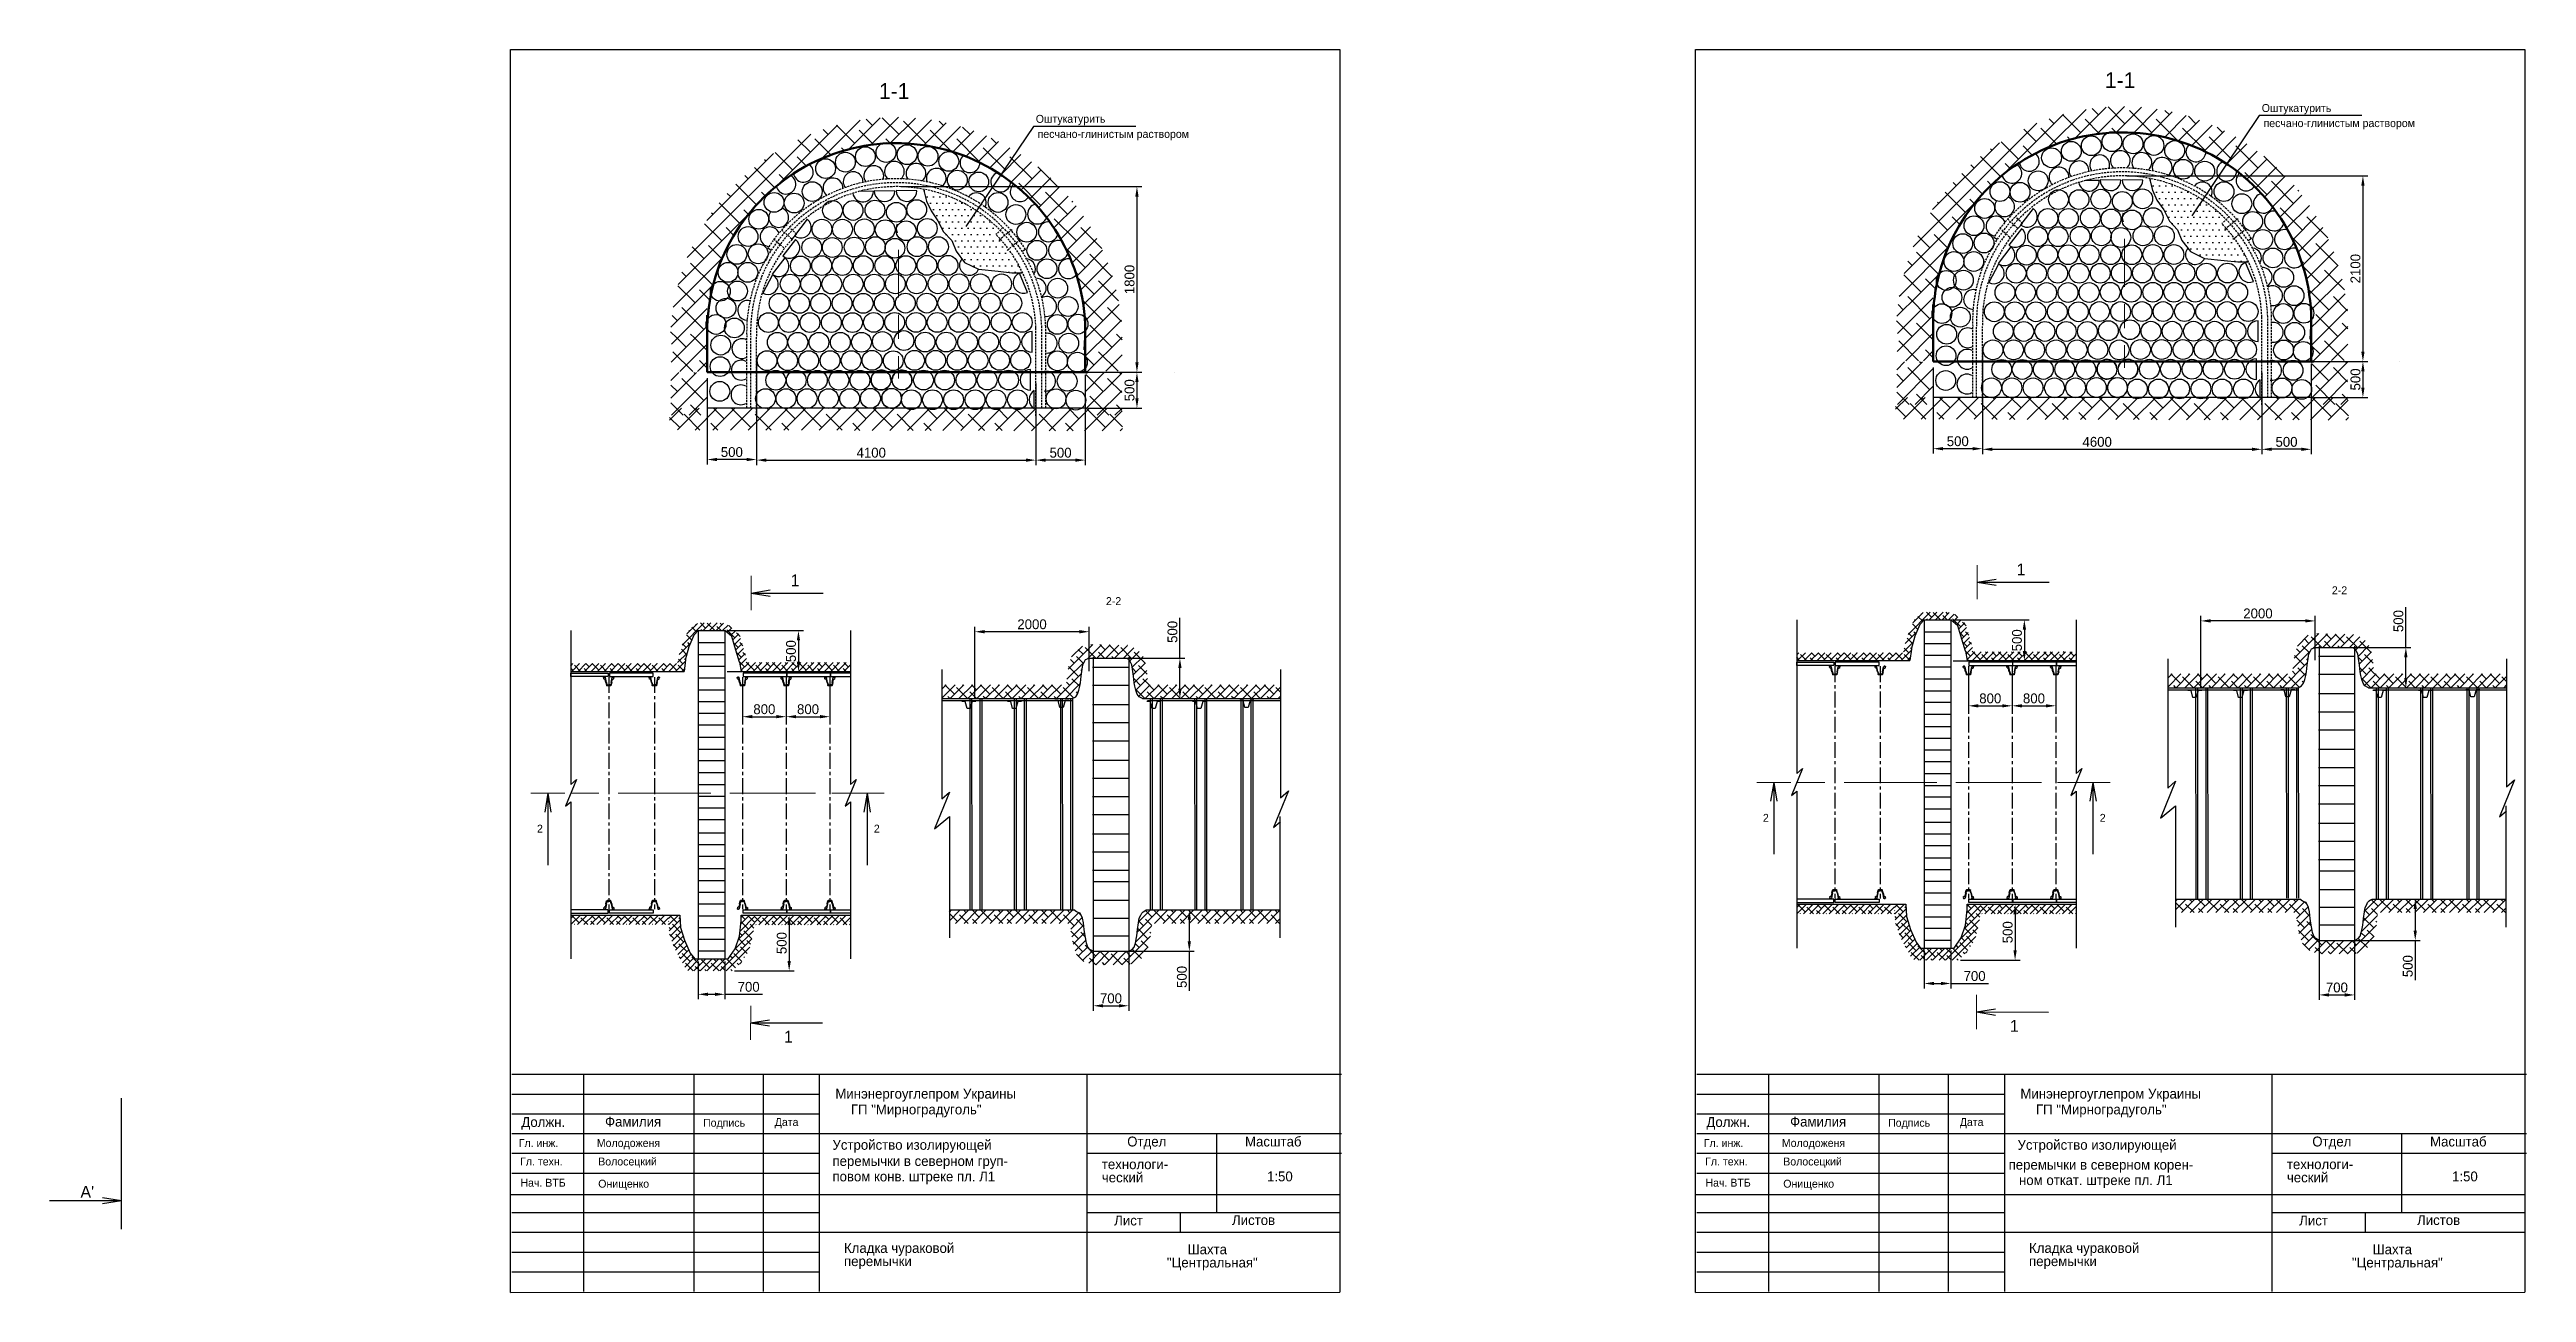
# Model space of a CAD drawing. Header units: millimetres. Extents: x 220 to 847, y -60 to 255.
import ezdxf

# ---------------------------------------------------------------- set-up
doc = ezdxf.new("R2010")
doc.units = ezdxf.units.MM
doc.linetypes.add('CENTERX2', pattern=[4, 2.5, -0.5, 0.5, -0.5])
doc.linetypes.add('DASHED', pattern=[0.75, 0.5, -0.25])
doc.dimstyles.new('ISO-25', dxfattribs={"dimtxt": 2.5, "dimasz": 2.5, "dimexe": 1.25, "dimexo": 0.625, "dimtad": 1, "dimtxsty": 'Standard', "dimcen": 2.5, "dimadec": 0, "dimazin": 0, "dimtfac": 1, "dimtmove": 0, "dimatfit": 3, "dimfxl": 0, "dimarcsym": 0})
pattern_1 = [(45, (410.7692, 16.2453), (-0.8199856, 0.8199856), []), (135, (410.7692, 16.2453), (-2.4599568, 0.8199856), [2.899087, -1.739452])]
pattern_2 = [(45, (302.801, 0.5963), (-2.245064, 2.245064), []), (135, (302.801, 0.5963), (-6.735192, 2.245064), [7.9375, -4.7625])]
pattern_3 = [(45, (100.4388, 13.5044), (-0.8199856, 0.8199856), []), (135, (100.4388, 13.5044), (-2.4599568, 0.8199856), [2.899087, -1.739452])]
pattern_4 = [(45, (-7.5294, -2.1446), (-2.245064, 2.245064), []), (135, (-7.5294, -2.1446), (-6.735192, 2.245064), [7.9375, -4.7625])]

msp = doc.modelspace()

# ---------------------------------------------------------------- texts
for s, height, p in [('1-1', 4, (429.654, 242.604)), ('1-1', 4, (739.984, 245.345)), ('Оштукатурить ', 2, (469.365, 236.558)), ('Оштукатурить ', 2, (779.695, 239.299)), ('песчано-глинистым раствором', 2, (469.815, 232.731)), ('песчано-глинистым раствором', 2, (780.146, 235.471)), ('1', 3, (407.323, 119.226)), ('1', 3, (717.653, 121.967)), ('2-2', 2, (797.456, 117.195)), ('2-2', 2, (487.125, 114.454)), ('2', 2, (343.099, 56.835)), ('2', 2, (428.376, 56.835)), ('2', 2, (653.43, 59.576)), ('2', 2, (738.706, 59.576)), ('1', 3, (405.625, 3.66)), ('1', 3, (715.955, 6.401)), ('Минэнергоуглепром Украины', 2.5, (418.628, -10.509)), ('ГП "Мирноградуголь"', 2.5, (422.558, -14.505)), ('Минэнергоуглепром Украины', 2.5, (718.605, -10.509)), ('ГП "Мирноградуголь"', 2.5, (722.536, -14.505)), ('Должн.', 2.5, (339.152, -17.691)), ('Фамилия', 2.5, (360.324, -17.595)), ('Подпись', 2, (385.138, -17.634)), ('Дата', 2, (403.281, -17.448)), ('Должн.', 2.5, (639.129, -17.691)), ('Фамилия', 2.5, (660.301, -17.595)), ('Подпись', 2, (685.116, -17.634)), ('Дата', 2, (703.259, -17.448)), ('Гл. инж.', 2, (338.48, -22.741)), ('Молодоженя', 2, (358.25, -22.741)), ('Устройство изолирующей', 2.5, (417.891, -23.464)), ('Отдел', 2.5, (492.512, -22.631)), ('Масштаб', 2.5, (522.325, -22.631)), ('Гл. инж.', 2, (638.458, -22.741)), ('Молодоженя', 2, (658.228, -22.741)), ('Устройство изолирующей', 2.5, (717.868, -23.464)), ('Отдел', 2.5, (792.49, -22.631)), ('Масштаб', 2.5, (822.303, -22.631)), ('Гл. техн.', 2, (338.829, -27.442)), ('Нач. ВТБ', 2, (338.899, -32.807)), ('Онищенко', 2, (358.599, -33.06)), ('Волосецкий', 2, (358.599, -27.442)), ('перемычки в северном груп-', 2.5, (417.891, -27.568)), ('повом конв. штреке пл. Л1', 2.5, (417.891, -31.47)), ('технологи-', 2.5, (486.087, -28.378)), ('ческий', 2.5, (486.087, -31.712)), ('1:50', 2.5, (527.9, -31.464)), ('Гл. техн.', 2, (638.806, -27.442)), ('Нач. ВТБ', 2, (638.877, -32.807)), ('Онищенко', 2, (658.576, -33.06)), ('Волосецкий', 2, (658.576, -27.442)), ('перемычки в северном корен-', 2.5, (715.621, -28.499)), ('ном откат. штреке пл. Л1', 2.5, (718.252, -32.402)), ('технологи-', 2.5, (786.065, -28.378)), ('ческий', 2.5, (786.065, -31.712)), ('1:50', 2.5, (827.877, -31.464)), ("А'", 3, (227.538, -35.616)), ('Лист', 2.5, (489.206, -42.625)), ('Листов', 2.5, (519.039, -42.527)), ('Лист', 2.5, (789.184, -42.625)), ('Листов', 2.5, (819.016, -42.527)), ('Кладка чураковой', 2.5, (420.817, -49.587)), ('Шахта', 2.5, (507.777, -49.931)), ('Кладка чураковой', 2.5, (720.795, -49.587)), ('Шахта', 2.5, (807.755, -49.931)), ('перемычки', 2.5, (420.817, -52.92)), ('"Центральная"', 2.5, (502.539, -53.264)), ('перемычки', 2.5, (720.795, -52.92)), ('"Центральная"', 2.5, (802.516, -53.264))]:
    msp.add_text(s, height=height).set_placement(p)

# ---------------------------------------------------------------- blocks, each defined once
blk = doc.blocks.new('*D25')
at = {"color": 0, "lineweight": -2}
for p, q in [((816.18, 103.74), (816.18, 113.95)), ((799.57, 103.74), (817.43, 103.74)), ((816.18, 96.02), (816.18, 101.24)), ((808.44, 93.52), (817.43, 93.52))]:
    blk.add_line(p, q, dxfattribs=at)
at = {"color": 0}
for points in [[(815.76, 101.24), (816.59, 101.24), (816.18, 103.74)], [(815.76, 96.02), (816.59, 96.02), (816.18, 93.52)]]:
    blk.add_solid(points, dxfattribs=at)
at = {"layer": 'Defpoints', "color": 0}
for p in [(798.94, 103.74), (807.82, 93.52), (816.18, 93.52)]:
    blk.add_point(p, dxfattribs=at)
at = {"color": 0, "insert": (814.3, 110.4), "char_height": 2.5, "attachment_point": 5, "rotation": 90}
blk.add_mtext('500', dxfattribs=at)
blk = doc.blocks.new('*D26')
at = {"color": 0, "lineweight": -2}
for p, q in [((794.23, 30.64), (794.23, 14.49)), ((803.22, 30.64), (803.22, 14.49)), ((796.73, 15.74), (800.72, 15.74))]:
    blk.add_line(p, q, dxfattribs=at)
at = {"color": 0}
for points in [[(796.73, 16.15), (796.73, 15.32), (794.23, 15.74)], [(800.72, 16.15), (800.72, 15.32), (803.22, 15.74)]]:
    blk.add_solid(points, dxfattribs=at)
at = {"layer": 'Defpoints', "color": 0}
for p in [(794.23, 31.26), (803.22, 31.26), (803.22, 15.74)]:
    blk.add_point(p, dxfattribs=at)
at = {"color": 0, "insert": (798.72, 17.61), "char_height": 2.5, "attachment_point": 5}
blk.add_mtext('700', dxfattribs=at)
blk = doc.blocks.new('*D27')
at = {"color": 0, "lineweight": -2}
for p, q in [((818, 40), (819.81, 40)), ((818.56, 37.5), (818.56, 32.03)), ((800.96, 29.53), (819.81, 29.53)), ((818.56, 29.53), (818.56, 19.49))]:
    blk.add_line(p, q, dxfattribs=at)
at = {"color": 0}
for points in [[(818.14, 37.5), (818.97, 37.5), (818.56, 40)], [(818.14, 32.03), (818.97, 32.03), (818.56, 29.53)]]:
    blk.add_solid(points, dxfattribs=at)
at = {"layer": 'Defpoints', "color": 0}
for p in [(817.38, 40), (818.56, 40), (800.34, 29.53)]:
    blk.add_point(p, dxfattribs=at)
at = {"color": 0, "insert": (816.68, 23.03), "char_height": 2.5, "attachment_point": 5, "rotation": 90}
blk.add_mtext('500', dxfattribs=at)
blk = doc.blocks.new('*D28')
at = {"color": 0, "lineweight": -2}
for p, q in [((764.26, 93.42), (764.26, 111.69)), ((790.72, 110.44), (766.76, 110.44)), ((793.22, 100.48), (793.22, 111.69))]:
    blk.add_line(p, q, dxfattribs=at)
at = {"color": 0}
for points in [[(766.76, 110.86), (766.76, 110.03), (764.26, 110.44)], [(790.72, 110.86), (790.72, 110.03), (793.22, 110.44)]]:
    blk.add_solid(points, dxfattribs=at)
at = {"layer": 'Defpoints', "color": 0}
for p in [(764.26, 110.44), (793.22, 99.85), (764.26, 92.8)]:
    blk.add_point(p, dxfattribs=at)
at = {"color": 0, "insert": (778.74, 112.32), "char_height": 2.5, "attachment_point": 5}
blk.add_mtext('2000', dxfattribs=at)
blk = doc.blocks.new('*D35')
at = {"color": 0, "lineweight": -2}
for p, q in [((701.56, 110.72), (720.86, 110.72)), ((719.61, 108.22), (719.61, 102.83)), ((701.59, 100.33), (720.86, 100.33))]:
    blk.add_line(p, q, dxfattribs=at)
at = {"color": 0}
for points in [[(719.2, 108.22), (720.03, 108.22), (719.61, 110.72)], [(719.2, 102.83), (720.03, 102.83), (719.61, 100.33)]]:
    blk.add_solid(points, dxfattribs=at)
at = {"layer": 'Defpoints', "color": 0}
for p in [(700.93, 110.72), (700.97, 100.33), (719.61, 100.33)]:
    blk.add_point(p, dxfattribs=at)
at = {"color": 0, "insert": (717.74, 105.53), "char_height": 2.5, "attachment_point": 5, "rotation": 90}
blk.add_mtext('500', dxfattribs=at)
blk = doc.blocks.new('*D36')
at = {"color": 0, "lineweight": -2}
for p, q in [((694.23, 26.96), (694.23, 17.39)), ((700.97, 26.96), (700.97, 17.39)), ((696.73, 18.64), (698.47, 18.64)), ((700.97, 18.64), (710.55, 18.64))]:
    blk.add_line(p, q, dxfattribs=at)
at = {"color": 0}
for points in [[(696.73, 19.06), (696.73, 18.22), (694.23, 18.64)], [(698.47, 19.06), (698.47, 18.22), (700.97, 18.64)]]:
    blk.add_solid(points, dxfattribs=at)
at = {"layer": 'Defpoints', "color": 0}
for p in [(694.23, 27.58), (700.97, 27.58), (700.97, 18.64)]:
    blk.add_point(p, dxfattribs=at)
at = {"color": 0, "insert": (707.01, 20.51), "char_height": 2.5, "attachment_point": 5}
blk.add_mtext('700', dxfattribs=at)
blk = doc.blocks.new('*D32')
at = {"color": 0, "lineweight": -2}
for p, q in [((710.99, 38.68), (718.51, 38.68)), ((717.26, 36.18), (717.26, 27.04)), ((703.46, 24.54), (718.51, 24.54))]:
    blk.add_line(p, q, dxfattribs=at)
at = {"color": 0}
for points in [[(716.84, 36.18), (717.68, 36.18), (717.26, 38.68)], [(716.84, 27.04), (717.68, 27.04), (717.26, 24.54)]]:
    blk.add_solid(points, dxfattribs=at)
at = {"layer": 'Defpoints', "color": 0}
for p in [(710.36, 38.68), (702.83, 24.54), (717.26, 24.54)]:
    blk.add_point(p, dxfattribs=at)
at = {"color": 0, "insert": (715.39, 31.61), "char_height": 2.5, "attachment_point": 5, "rotation": 90}
blk.add_mtext('500', dxfattribs=at)
blk = doc.blocks.new('Рама после осадки')
at = {"color": 7}
for p, q in [((643.43, 302.03), (643.39, 302.22)), ((643.45, 302.3), (643.6, 302.3)), ((643.6, 302.3), (643.45, 302.3)), ((643.59, 301.98), (643.49, 301.98)), ((643.59, 301.98), (643.49, 301.98)), ((643.75, 301.42), (643.65, 301.93)), ((643.83, 301.42), (643.67, 302.24)), ((644.58, 301.43), (644.74, 302.24)), ((644.66, 301.43), (644.76, 301.94)), ((644.96, 302.3), (644.81, 302.3)), ((644.81, 302.3), (644.96, 302.3)), ((644.82, 301.98), (644.92, 301.98)), ((644.82, 301.98), (644.92, 301.98)), ((644.98, 302.03), (645.02, 302.23)), ((643.75, 301.42), (643.86, 300.97)), ((643.83, 301.42), (643.91, 301.15)), ((644.49, 300.93), (643.92, 300.93)), ((644.01, 301.07), (644.21, 301.07)), ((644.4, 301.07), (644.21, 301.07)), ((644.58, 301.43), (644.51, 301.15)), ((644.66, 301.43), (644.55, 300.98)), ((643.75, 266.43), (643.86, 266.88)), ((643.83, 266.43), (643.91, 266.71)), ((644.49, 266.93), (643.92, 266.93)), ((644.01, 266.79), (644.21, 266.79)), ((644.4, 266.79), (644.21, 266.79)), ((644.58, 266.43), (644.51, 266.71)), ((644.66, 266.43), (644.55, 266.88)), ((643.43, 265.83), (643.39, 265.63)), ((643.45, 265.56), (643.6, 265.56)), ((643.6, 265.56), (643.45, 265.56)), ((643.59, 265.88), (643.49, 265.88)), ((643.59, 265.88), (643.49, 265.88)), ((643.75, 266.43), (643.65, 265.93)), ((643.83, 266.43), (643.67, 265.62)), ((644.58, 266.43), (644.74, 265.62)), ((644.66, 266.43), (644.76, 265.92)), ((644.96, 265.56), (644.81, 265.56)), ((644.81, 265.56), (644.96, 265.56)), ((644.82, 265.87), (644.92, 265.87)), ((644.82, 265.87), (644.92, 265.87)), ((644.98, 265.83), (645.02, 265.63))]:
    blk.add_line(p, q, dxfattribs=at)
at = {"color": 253, "linetype": 'CENTERX2'}
blk.add_line((644.21, 265.56), (644.21, 302.3), dxfattribs=at)
at = {"color": 7}
for centre, major_axis, start_param, end_param in [((643.45, 302.24), (0.0424, 0.0424), 0.787693, 2.555053), ((643.49, 302.04), (-0.0424, 0.0424), 0.984257, 2.358489), ((643.59, 301.92), (0.0424, 0.0424), 5.695083, 7.070878), ((643.6, 302.23), (-0.0495, 0.0495), 4.125849, 5.500082), ((644.81, 302.23), (0.0495, 0.0495), 0.787693, 2.161926), ((644.82, 301.92), (0.0424, 0.0424), 0.787693, 2.163488), ((644.92, 302.04), (-0.0424, 0.0424), 2.358489, 3.732722), ((644.96, 302.24), (-0.0424, 0.0424), 3.732722, 5.500082), ((643.92, 300.99), (0.0424, 0.0424), 2.604123, 3.929286), ((644.01, 301.18), (0.0778, 0.0778), 2.621175, 3.929286), ((644.4, 301.18), (0.0778, 0.0778), 3.929286, 5.237396), ((644.49, 300.99), (0.0424, 0.0424), 3.929286, 5.254448), ((643.92, 266.87), (0.0424, 0.0424), 0.783103, 2.108266), ((644.01, 266.68), (0.0778, 0.0778), 0.783103, 2.091214), ((644.4, 266.68), (-0.0778, 0.0778), 4.187382, 5.495492), ((644.49, 266.87), (-0.0424, 0.0424), 4.17033, 5.495492), ((643.45, 265.62), (-0.0424, 0.0424), 0.58654, 2.3539), ((643.49, 265.82), (0.0424, 0.0424), 0.783103, 2.157336), ((643.59, 265.94), (-0.0424, 0.0424), 2.3539, 3.729695), ((643.6, 265.63), (0.0495, 0.0495), 3.924696, 5.298929), ((644.81, 265.63), (0.0495, 0.0495), 2.550463, 3.924696), ((644.82, 265.93), (0.0424, 0.0424), 2.548901, 3.924696), ((644.92, 265.81), (-0.0424, 0.0424), 4.12126, 5.495492), ((644.96, 265.62), (-0.0424, 0.0424), 2.3539, 4.12126)]:
    blk.add_ellipse(centre, major_axis=major_axis, ratio=1, start_param=start_param, end_param=end_param, dxfattribs=at)
blk = doc.blocks.new('*D33')
at = {"color": 0, "lineweight": -2}
for p, q in [((705.45, 96.13), (705.45, 87.69)), ((716.51, 96.13), (716.51, 87.69)), ((707.95, 88.94), (714.01, 88.94))]:
    blk.add_line(p, q, dxfattribs=at)
at = {"color": 0}
for points in [[(707.95, 89.35), (707.95, 88.52), (705.45, 88.94)], [(714.01, 89.35), (714.01, 88.52), (716.51, 88.94)]]:
    blk.add_solid(points, dxfattribs=at)
at = {"layer": 'Defpoints', "color": 0}
for p in [(705.45, 96.76), (716.51, 96.76), (716.51, 88.94)]:
    blk.add_point(p, dxfattribs=at)
at = {"color": 0, "insert": (710.98, 90.81), "char_height": 2.5, "attachment_point": 5}
blk.add_mtext('800', dxfattribs=at)
blk = doc.blocks.new('*D34')
at = {"color": 0, "lineweight": -2}
for p, q in [((716.51, 96.13), (716.51, 87.69)), ((727.57, 96.13), (727.57, 87.69)), ((719.01, 88.94), (725.07, 88.94))]:
    blk.add_line(p, q, dxfattribs=at)
at = {"color": 0}
for points in [[(719.01, 89.35), (719.01, 88.52), (716.51, 88.94)], [(725.07, 89.35), (725.07, 88.52), (727.57, 88.94)]]:
    blk.add_solid(points, dxfattribs=at)
at = {"layer": 'Defpoints', "color": 0}
for p in [(716.51, 96.76), (727.57, 96.76), (727.57, 88.94)]:
    blk.add_point(p, dxfattribs=at)
at = {"color": 0, "insert": (722.04, 90.81), "char_height": 2.5, "attachment_point": 5}
blk.add_mtext('800', dxfattribs=at)
blk = doc.blocks.new('*D40')
at = {"color": 0, "lineweight": -2}
for p, q in [((709.02, 179.61), (709.02, 152.64)), ((779.71, 173.26), (779.71, 152.64)), ((711.52, 153.89), (777.21, 153.89))]:
    blk.add_line(p, q, dxfattribs=at)
at = {"color": 0}
for points in [[(711.52, 154.3), (711.52, 153.47), (709.02, 153.89)], [(777.21, 154.3), (777.21, 153.47), (779.71, 153.89)]]:
    blk.add_solid(points, dxfattribs=at)
at = {"layer": 'Defpoints', "color": 0}
for p in [(709.02, 180.23), (779.71, 173.88), (779.71, 153.89)]:
    blk.add_point(p, dxfattribs=at)
at = {"color": 0, "insert": (738.04, 155.76), "char_height": 2.5, "attachment_point": 5}
blk.add_mtext('4600', dxfattribs=at)
blk = doc.blocks.new('*D41')
at = {"color": 0, "lineweight": -2}
for p, q in [((745.55, 223.13), (806.56, 223.13)), ((805.31, 220.63), (805.31, 178.64)), ((780.33, 176.14), (806.56, 176.14))]:
    blk.add_line(p, q, dxfattribs=at)
at = {"color": 0}
for points in [[(804.89, 220.63), (805.72, 220.63), (805.31, 223.13)], [(804.89, 178.64), (805.72, 178.64), (805.31, 176.14)]]:
    blk.add_solid(points, dxfattribs=at)
at = {"layer": 'Defpoints', "color": 0}
for p in [(744.92, 223.13), (779.71, 176.14), (805.31, 176.14)]:
    blk.add_point(p, dxfattribs=at)
at = {"color": 0, "insert": (803.43, 199.63), "char_height": 2.5, "attachment_point": 5, "rotation": 90}
blk.add_mtext('2100', dxfattribs=at)
blk = doc.blocks.new('*D37')
at = {"color": 0, "lineweight": -2}
for p, q in [((792.84, 176.14), (806.56, 176.14)), ((805.31, 173.64), (805.31, 169.53)), ((792.84, 167.03), (806.56, 167.03))]:
    blk.add_line(p, q, dxfattribs=at)
at = {"color": 0}
for points in [[(804.89, 173.64), (805.72, 173.64), (805.31, 176.14)], [(804.89, 169.53), (805.72, 169.53), (805.31, 167.03)]]:
    blk.add_solid(points, dxfattribs=at)
at = {"layer": 'Defpoints', "color": 0}
for p in [(792.22, 176.14), (792.21, 167.03), (805.31, 167.03)]:
    blk.add_point(p, dxfattribs=at)
at = {"color": 0, "insert": (803.43, 171.58), "char_height": 2.5, "attachment_point": 5, "rotation": 90}
blk.add_mtext('500', dxfattribs=at)
blk = doc.blocks.new('*D38')
at = {"color": 0, "lineweight": -2}
for p, q in [((779.71, 171.09), (779.71, 152.64)), ((792.23, 175.51), (792.23, 152.64)), ((789.73, 153.89), (782.21, 153.89))]:
    blk.add_line(p, q, dxfattribs=at)
at = {"color": 0}
for points in [[(782.21, 154.3), (782.21, 153.47), (779.71, 153.89)], [(789.73, 154.3), (789.73, 153.47), (792.23, 153.89)]]:
    blk.add_solid(points, dxfattribs=at)
at = {"layer": 'Defpoints', "color": 0}
for p in [(792.23, 176.14), (779.71, 171.71), (779.71, 153.89)]:
    blk.add_point(p, dxfattribs=at)
at = {"color": 0, "insert": (785.97, 155.76), "char_height": 2.5, "attachment_point": 5}
blk.add_mtext('500', dxfattribs=at)
blk = doc.blocks.new('*D39')
at = {"color": 0, "lineweight": -2}
for p, q in [((696.5, 174.64), (696.5, 152.79)), ((709, 174.51), (709, 152.79)), ((706.5, 154.04), (699, 154.04))]:
    blk.add_line(p, q, dxfattribs=at)
at = {"color": 0}
for points in [[(699, 154.46), (699, 153.63), (696.5, 154.04)], [(706.5, 154.46), (706.5, 153.63), (709, 154.04)]]:
    blk.add_solid(points, dxfattribs=at)
at = {"layer": 'Defpoints', "color": 0}
for p in [(696.5, 175.27), (709, 175.14), (696.5, 154.04)]:
    blk.add_point(p, dxfattribs=at)
at = {"color": 0, "insert": (702.75, 155.92), "char_height": 2.5, "attachment_point": 5}
blk.add_mtext('500', dxfattribs=at)
blk = doc.blocks.new('*D44')
at = {"color": 0, "lineweight": -2}
for p, q in [((505.85, 101), (505.85, 111.2)), ((489.24, 101), (507.1, 101)), ((505.85, 93.28), (505.85, 98.5)), ((498.11, 90.78), (507.1, 90.78))]:
    blk.add_line(p, q, dxfattribs=at)
at = {"color": 0}
for points in [[(505.43, 98.5), (506.26, 98.5), (505.85, 101)], [(505.43, 93.28), (506.26, 93.28), (505.85, 90.78)]]:
    blk.add_solid(points, dxfattribs=at)
at = {"layer": 'Defpoints', "color": 0}
for p in [(488.61, 101), (497.49, 90.78), (505.85, 90.78)]:
    blk.add_point(p, dxfattribs=at)
at = {"color": 0, "insert": (503.97, 107.66), "char_height": 2.5, "attachment_point": 5, "rotation": 90}
blk.add_mtext('500', dxfattribs=at)
blk = doc.blocks.new('*D45')
at = {"color": 0, "lineweight": -2}
for p, q in [((483.9, 27.9), (483.9, 11.74)), ((492.89, 27.9), (492.89, 11.74)), ((486.4, 12.99), (490.39, 12.99))]:
    blk.add_line(p, q, dxfattribs=at)
at = {"color": 0}
for points in [[(486.4, 13.41), (486.4, 12.58), (483.9, 12.99)], [(490.39, 13.41), (490.39, 12.58), (492.89, 12.99)]]:
    blk.add_solid(points, dxfattribs=at)
at = {"layer": 'Defpoints', "color": 0}
for p in [(483.9, 28.52), (492.89, 28.52), (492.89, 12.99)]:
    blk.add_point(p, dxfattribs=at)
at = {"color": 0, "insert": (488.39, 14.87), "char_height": 2.5, "attachment_point": 5}
blk.add_mtext('700', dxfattribs=at)
blk = doc.blocks.new('*D46')
at = {"color": 0, "lineweight": -2}
for p, q in [((507.67, 37.26), (509.48, 37.26)), ((508.23, 34.76), (508.23, 29.29)), ((490.63, 26.79), (509.48, 26.79)), ((508.23, 26.79), (508.23, 16.74))]:
    blk.add_line(p, q, dxfattribs=at)
at = {"color": 0}
for points in [[(507.81, 34.76), (508.64, 34.76), (508.23, 37.26)], [(507.81, 29.29), (508.64, 29.29), (508.23, 26.79)]]:
    blk.add_solid(points, dxfattribs=at)
at = {"layer": 'Defpoints', "color": 0}
for p in [(507.05, 37.26), (508.23, 37.26), (490.01, 26.79)]:
    blk.add_point(p, dxfattribs=at)
at = {"color": 0, "insert": (506.35, 20.29), "char_height": 2.5, "attachment_point": 5, "rotation": 90}
blk.add_mtext('500', dxfattribs=at)
blk = doc.blocks.new('*D47')
at = {"color": 0, "lineweight": -2}
for p, q in [((453.93, 90.68), (453.93, 108.95)), ((480.39, 107.7), (456.43, 107.7)), ((482.89, 97.74), (482.89, 108.95))]:
    blk.add_line(p, q, dxfattribs=at)
at = {"color": 0}
for points in [[(456.43, 108.12), (456.43, 107.28), (453.93, 107.7)], [(480.39, 108.12), (480.39, 107.28), (482.89, 107.7)]]:
    blk.add_solid(points, dxfattribs=at)
at = {"layer": 'Defpoints', "color": 0}
for p in [(453.93, 107.7), (482.89, 97.11), (453.93, 90.06)]:
    blk.add_point(p, dxfattribs=at)
at = {"color": 0, "insert": (468.41, 109.58), "char_height": 2.5, "attachment_point": 5}
blk.add_mtext('2000', dxfattribs=at)
blk = doc.blocks.new('*D48')
at = {"color": 0, "lineweight": -2}
for p, q in [((391.23, 107.98), (410.53, 107.98)), ((409.28, 105.48), (409.28, 100.09)), ((391.26, 97.59), (410.53, 97.59))]:
    blk.add_line(p, q, dxfattribs=at)
at = {"color": 0}
for points in [[(408.87, 105.48), (409.7, 105.48), (409.28, 107.98)], [(408.87, 100.09), (409.7, 100.09), (409.28, 97.59)]]:
    blk.add_solid(points, dxfattribs=at)
at = {"layer": 'Defpoints', "color": 0}
for p in [(390.6, 107.98), (390.64, 97.59), (409.28, 97.59)]:
    blk.add_point(p, dxfattribs=at)
at = {"color": 0, "insert": (407.41, 102.78), "char_height": 2.5, "attachment_point": 5, "rotation": 90}
blk.add_mtext('500', dxfattribs=at)
blk = doc.blocks.new('*D49')
at = {"color": 0, "lineweight": -2}
for p, q in [((383.9, 24.22), (383.9, 14.65)), ((390.64, 24.22), (390.64, 14.65)), ((386.4, 15.9), (388.14, 15.9)), ((390.64, 15.9), (400.22, 15.9))]:
    blk.add_line(p, q, dxfattribs=at)
at = {"color": 0}
for points in [[(386.4, 16.31), (386.4, 15.48), (383.9, 15.9)], [(388.14, 16.31), (388.14, 15.48), (390.64, 15.9)]]:
    blk.add_solid(points, dxfattribs=at)
at = {"layer": 'Defpoints', "color": 0}
for p in [(383.9, 24.84), (390.64, 24.84), (390.64, 15.9)]:
    blk.add_point(p, dxfattribs=at)
at = {"color": 0, "insert": (396.68, 17.77), "char_height": 2.5, "attachment_point": 5}
blk.add_mtext('700', dxfattribs=at)
blk = doc.blocks.new('*D50')
at = {"color": 0, "lineweight": -2}
for p, q in [((400.66, 35.94), (408.18, 35.94)), ((406.93, 33.44), (406.93, 24.3)), ((393.13, 21.8), (408.18, 21.8))]:
    blk.add_line(p, q, dxfattribs=at)
at = {"color": 0}
for points in [[(406.51, 33.44), (407.35, 33.44), (406.93, 35.94)], [(406.51, 24.3), (407.35, 24.3), (406.93, 21.8)]]:
    blk.add_solid(points, dxfattribs=at)
at = {"layer": 'Defpoints', "color": 0}
for p in [(400.03, 35.94), (392.5, 21.8), (406.93, 21.8)]:
    blk.add_point(p, dxfattribs=at)
at = {"color": 0, "insert": (405.06, 28.87), "char_height": 2.5, "attachment_point": 5, "rotation": 90}
blk.add_mtext('500', dxfattribs=at)
blk = doc.blocks.new('*D51')
at = {"color": 0, "lineweight": -2}
for p, q in [((395.11, 93.39), (395.11, 84.94)), ((406.18, 93.39), (406.18, 84.94)), ((397.61, 86.19), (403.68, 86.19))]:
    blk.add_line(p, q, dxfattribs=at)
at = {"color": 0}
for points in [[(397.61, 86.61), (397.61, 85.78), (395.11, 86.19)], [(403.68, 86.61), (403.68, 85.78), (406.18, 86.19)]]:
    blk.add_solid(points, dxfattribs=at)
at = {"layer": 'Defpoints', "color": 0}
for p in [(395.11, 94.02), (406.18, 94.02), (406.18, 86.19)]:
    blk.add_point(p, dxfattribs=at)
at = {"color": 0, "insert": (400.65, 88.07), "char_height": 2.5, "attachment_point": 5}
blk.add_mtext('800', dxfattribs=at)
blk = doc.blocks.new('*D52')
at = {"color": 0, "lineweight": -2}
for p, q in [((406.18, 93.39), (406.18, 84.94)), ((417.24, 93.39), (417.24, 84.94)), ((408.68, 86.19), (414.74, 86.19))]:
    blk.add_line(p, q, dxfattribs=at)
at = {"color": 0}
for points in [[(408.68, 86.61), (408.68, 85.78), (406.18, 86.19)], [(414.74, 86.61), (414.74, 85.78), (417.24, 86.19)]]:
    blk.add_solid(points, dxfattribs=at)
at = {"layer": 'Defpoints', "color": 0}
for p in [(406.18, 94.02), (417.24, 94.02), (417.24, 86.19)]:
    blk.add_point(p, dxfattribs=at)
at = {"color": 0, "insert": (411.71, 88.07), "char_height": 2.5, "attachment_point": 5}
blk.add_mtext('800', dxfattribs=at)
blk = doc.blocks.new('*D53')
at = {"color": 0, "lineweight": -2}
for p, q in [((398.69, 176.86), (398.69, 149.9)), ((469.38, 170.51), (469.38, 149.9)), ((401.19, 151.15), (466.88, 151.15))]:
    blk.add_line(p, q, dxfattribs=at)
at = {"color": 0}
for points in [[(401.19, 151.56), (401.19, 150.73), (398.69, 151.15)], [(466.88, 151.56), (466.88, 150.73), (469.38, 151.15)]]:
    blk.add_solid(points, dxfattribs=at)
at = {"layer": 'Defpoints', "color": 0}
for p in [(398.69, 177.49), (469.38, 171.14), (469.38, 151.15)]:
    blk.add_point(p, dxfattribs=at)
at = {"color": 0, "insert": (427.71, 153.02), "char_height": 2.5, "attachment_point": 5}
blk.add_mtext('4100', dxfattribs=at)
blk = doc.blocks.new('*D54')
at = {"color": 0, "lineweight": -2}
for p, q in [((435.22, 220.39), (496.22, 220.39)), ((494.97, 217.89), (494.97, 175.89)), ((470, 173.39), (496.22, 173.39))]:
    blk.add_line(p, q, dxfattribs=at)
at = {"color": 0}
for points in [[(494.56, 217.89), (495.39, 217.89), (494.97, 220.39)], [(494.56, 175.89), (495.39, 175.89), (494.97, 173.39)]]:
    blk.add_solid(points, dxfattribs=at)
at = {"layer": 'Defpoints', "color": 0}
for p in [(434.59, 220.39), (469.38, 173.39), (494.97, 173.39)]:
    blk.add_point(p, dxfattribs=at)
at = {"color": 0, "insert": (493.1, 196.89), "char_height": 2.5, "attachment_point": 5, "rotation": 90}
blk.add_mtext('1800', dxfattribs=at)
blk = doc.blocks.new('*D55')
at = {"color": 0, "lineweight": -2}
for p, q in [((482.51, 173.39), (496.22, 173.39)), ((494.97, 170.89), (494.97, 166.79)), ((482.51, 164.29), (496.22, 164.29))]:
    blk.add_line(p, q, dxfattribs=at)
at = {"color": 0}
for points in [[(494.56, 170.89), (495.39, 170.89), (494.97, 173.39)], [(494.56, 166.79), (495.39, 166.79), (494.97, 164.29)]]:
    blk.add_solid(points, dxfattribs=at)
at = {"layer": 'Defpoints', "color": 0}
for p in [(481.89, 173.39), (481.88, 164.29), (494.97, 164.29)]:
    blk.add_point(p, dxfattribs=at)
at = {"color": 0, "insert": (493.1, 168.84), "char_height": 2.5, "attachment_point": 5, "rotation": 90}
blk.add_mtext('500', dxfattribs=at)
blk = doc.blocks.new('*D56')
at = {"color": 0, "lineweight": -2}
for p, q in [((481.9, 172.77), (481.9, 149.9)), ((469.38, 168.35), (469.38, 149.9)), ((479.4, 151.15), (471.88, 151.15))]:
    blk.add_line(p, q, dxfattribs=at)
at = {"color": 0}
for points in [[(471.88, 151.56), (471.88, 150.73), (469.38, 151.15)], [(479.4, 151.56), (479.4, 150.73), (481.9, 151.15)]]:
    blk.add_solid(points, dxfattribs=at)
at = {"layer": 'Defpoints', "color": 0}
for p in [(481.9, 173.39), (469.38, 168.97), (469.38, 151.15)]:
    blk.add_point(p, dxfattribs=at)
at = {"color": 0, "insert": (475.64, 153.02), "char_height": 2.5, "attachment_point": 5}
blk.add_mtext('500', dxfattribs=at)
blk = doc.blocks.new('*D57')
at = {"color": 0, "lineweight": -2}
for p, q in [((386.17, 171.9), (386.17, 150.05)), ((398.67, 171.77), (398.67, 150.05)), ((396.17, 151.3), (388.67, 151.3))]:
    blk.add_line(p, q, dxfattribs=at)
at = {"color": 0}
for points in [[(388.67, 151.72), (388.67, 150.89), (386.17, 151.3)], [(396.17, 151.72), (396.17, 150.89), (398.67, 151.3)]]:
    blk.add_solid(points, dxfattribs=at)
at = {"layer": 'Defpoints', "color": 0}
for p in [(386.17, 172.53), (398.67, 172.4), (386.17, 151.3)]:
    blk.add_point(p, dxfattribs=at)
at = {"color": 0, "insert": (392.42, 153.18), "char_height": 2.5, "attachment_point": 5}
blk.add_mtext('500', dxfattribs=at)

# ---------------------------------------------------------------- dimensions: what is measured, and where the dimension line sits
for base, p1, p2, angle, text, picture, middle in [((494.975, 173.395), (434.591, 220.391), (469.376, 173.395), 90, '1800', '*D54', (493.1, 196.893)), ((805.305, 176.136), (744.922, 223.132), (779.707, 176.136), 90, '2100', '*D41', (803.43, 199.634)), ((779.707, 153.887), (792.227, 176.136), (779.707, 171.714), 180, '500', '*D38', (785.967, 155.762)), ((805.305, 167.034), (792.217, 176.136), (792.211, 167.034), 90, '500', '*D37', (803.43, 171.585)), ((386.168, 151.302), (398.673, 172.397), (386.168, 172.526), 180, '500', '*D57', (392.42, 153.177)), ((469.376, 151.146), (481.896, 173.395), (469.376, 168.973), 180, '500', '*D56', (475.636, 153.021)), ((494.975, 164.293), (481.887, 173.395), (481.881, 164.293), 90, '500', '*D55', (493.1, 168.844)), ((696.498, 154.043), (709.003, 175.138), (696.498, 175.267), 180, '500', '*D39', (702.751, 155.918)), ((409.284, 97.591), (390.602, 107.979), (390.635, 97.591), 90, '500', '*D48', (407.409, 102.785)), ((719.614, 100.332), (700.933, 110.72), (700.965, 100.332), 90, '500', '*D35', (717.739, 105.526)), ((717.261, 24.539), (710.361, 38.682), (702.833, 24.539), 90, '500', '*D32', (715.386, 31.611)), ((406.93, 21.798), (400.031, 35.941), (392.503, 21.798), 90, '500', '*D50', (405.055, 28.87))]:
    dim = msp.add_linear_dim(base=base, p1=p1, p2=p2, angle=angle, text=text, dimstyle='ISO-25')
    dim.commit()
    dim.dimension.update_dxf_attribs({"geometry": picture, "text_midpoint": middle})
for base, p1, p2, angle, text, picture, middle in [((469.376, 151.146), (398.693, 177.489), (469.376, 171.139), 180, '4100', '*D53', (427.708, 151.146)), ((779.707, 153.887), (709.023, 180.23), (779.707, 173.88), 180, '4600', '*D40', (738.038, 153.887)), ((816.176, 93.524), (798.94, 103.737), (807.815, 93.524), 90, '500', '*D25', (816.176, 110.404)), ((505.845, 90.783), (488.61, 100.996), (497.485, 90.783), 90, '500', '*D44', (505.845, 107.663))]:
    dim = msp.add_linear_dim(base=base, p1=p1, p2=p2, angle=angle, text=text, dimstyle='ISO-25')
    dim.commit()
    dim.dimension.update_dxf_attribs({"geometry": picture, "text_midpoint": middle, "dimtype": 160})
for base, p1, p2, text, picture, middle in [((764.26, 110.442), (793.223, 99.855), (764.26, 92.796), '2000', '*D28', (778.741, 112.317)), ((453.93, 107.701), (482.893, 97.114), (453.93, 90.055), '2000', '*D47', (468.411, 109.576)), ((716.509, 88.935), (705.445, 96.757), (716.509, 96.757), '800', '*D33', (710.977, 90.81)), ((727.575, 88.935), (716.511, 96.757), (727.575, 96.757), '800', '*D34', (722.043, 90.81)), ((406.179, 86.194), (395.115, 94.016), (406.179, 94.016), '800', '*D51', (400.647, 88.069)), ((417.244, 86.194), (406.18, 94.016), (417.244, 94.016), '800', '*D52', (411.712, 88.069)), ((492.889, 12.995), (483.898, 28.521), (492.889, 28.521), '700', '*D45', (488.394, 14.87)), ((700.965, 18.639), (694.231, 27.585), (700.965, 27.585), '700', '*D36', (707.007, 20.514)), ((803.22, 15.736), (794.229, 31.262), (803.22, 31.262), '700', '*D26', (798.724, 17.611)), ((390.635, 15.898), (383.901, 24.844), (390.635, 24.844), '700', '*D49', (396.677, 17.773))]:
    dim = msp.add_linear_dim(base=base, p1=p1, p2=p2, text=text, dimstyle='ISO-25')
    dim.commit()
    dim.dimension.update_dxf_attribs({"geometry": picture, "text_midpoint": middle})
for base, p1, p2, picture, middle in [((818.556, 39.999), (800.338, 29.529), (817.376, 39.999), '*D27', (818.556, 23.027)), ((508.226, 37.258), (490.007, 26.788), (507.046, 37.258), '*D46', (508.226, 20.286))]:
    dim = msp.add_linear_dim(base=base, p1=p1, p2=p2, angle=90, text='500', dimstyle='ISO-25', override={"dimjust": 0, "dimtih": 0, "dimtoh": 0, "dimtxsty": 'Standard'})
    dim.commit()
    dim.dimension.update_dxf_attribs({"geometry": picture, "text_midpoint": middle, "dimtype": 160})

# ---------------------------------------------------------------- hatches: boundary and pattern name
h = msp.add_hatch()
h.set_pattern_fill('ANSI38', color=256, style=0)
h.set_pattern_definition(pattern_2)
h.paths.add_polyline_path([(713.631, 222.966), (709.512, 228.82, 0.1889044), (687.995, 193.028), (696.981, 193.028, -0.185057)])
h.paths.add_polyline_path([(740.594, 233.988, -0.2220907), (742.713, 234.108, -0.01154), (744.922, 234.133), (744.922, 237.12), (744.922, 240.702, 0.1677167), (709.512, 228.82), (713.631, 222.966, -0.1558404)])
h.paths.add_polyline_path([(744.922, 240.702), (744.922, 234.133, -0.1681458), (774.386, 223.551), (778.994, 229.09, 0.1613085)])
h.paths.add_polyline_path([(778.994, 229.09), (774.386, 223.551, -0.1836076), (791.566, 194.204), (799.401, 199.424, 0.1613595)])
h = msp.add_hatch()
h.set_pattern_fill('ANSI38', color=256, style=0)
h.set_pattern_definition(pattern_4)
h.paths.add_polyline_path([(403.301, 220.225), (399.182, 226.079, 0.1889044), (377.665, 190.287), (386.651, 190.287, -0.185057)])
h.paths.add_polyline_path([(430.264, 231.247, -0.2220907), (432.382, 231.367, -0.01154), (434.591, 231.392), (434.591, 234.379), (434.591, 237.961, 0.1677167), (399.182, 226.079), (403.301, 220.225, -0.1558404)])
h.paths.add_polyline_path([(434.591, 237.961), (434.591, 231.392, -0.1681458), (464.055, 220.81), (468.664, 226.35, 0.1613085)])
h.paths.add_polyline_path([(468.664, 226.35), (464.055, 220.81, -0.1836076), (481.236, 191.463), (489.071, 196.683, 0.1613595)])
h = msp.add_hatch()
h.set_pattern_fill('DOTS', color=256, style=0)
h.set_pattern_definition([(180, (868.9296, 147.9703), (-0.79375, 1.5875), [0, -1.5875])])
h.paths.add_polyline_path([(448.069, 206.721), (449.169, 204.053), (451.345, 201.22), (454.855, 199.468), (459.868, 198.967), (463.293, 198.596), (466.028, 198.597, 0.0840321), (459.288, 208.287), (460.359, 209.337, 0.1526515), (440.977, 219.736), (441.691, 216.75), (442.846, 214.249), (444.574, 211.757), (446.025, 208.918)])
h = msp.add_hatch()
h.set_pattern_fill('DOTS', color=256, style=0)
h.set_pattern_definition([(180, (1179.2599, 150.7112), (-0.79375, 1.5875), [0, -1.5875])])
h.paths.add_polyline_path([(758.399, 209.462), (759.499, 206.794), (761.676, 203.961), (765.185, 202.209), (770.198, 201.708), (773.623, 201.337), (776.358, 201.338, 0.0840321), (769.619, 211.028), (770.69, 212.078, 0.1526515), (751.307, 222.477), (752.021, 219.491), (753.176, 216.99), (754.904, 214.498), (756.356, 211.659)])
h = msp.add_hatch()
h.set_pattern_fill('ANSI38', color=256, style=0)
h.set_pattern_definition(pattern_4)
h.paths.add_polyline_path([(489.071, 196.683), (481.236, 191.463, -0.0414645), (481.897, 183.566), (491.201, 183.938, 0.0043687), (491.185, 184.937, 0.0522675)])
h = msp.add_hatch()
h.set_pattern_fill('ANSI38', color=256, style=0)
h.set_pattern_definition(pattern_2)
h.paths.add_polyline_path([(799.401, 199.424), (791.566, 194.204, -0.0414645), (792.228, 186.307), (801.531, 186.679, 0.0043687), (801.516, 187.678, 0.0522675)])
h = msp.add_hatch()
h.set_pattern_fill('ANSI38', color=256, style=0)
h.set_pattern_definition(pattern_4)
h.paths.add_polyline_path([(386.193, 190.287), (377.665, 190.287, 0.036246), (376.875, 182.037), (386.189, 182.25, -0.0141227), (386.193, 184.953)])
h = msp.add_hatch()
h.set_pattern_fill('ANSI38', color=256, style=0)
h.set_pattern_definition(pattern_2)
h.paths.add_polyline_path([(696.523, 193.028), (687.995, 193.028, 0.036246), (687.205, 184.778), (696.519, 184.991, -0.0141227), (696.523, 187.694)])
h = msp.add_hatch()
h.set_pattern_fill('ANSI38', color=256, style=0)
h.set_pattern_definition(pattern_4)
h.paths.add_polyline_path([(386.066, 182.247), (377.179, 182.044), (377.073, 173.583), (386.066, 173.583)])
h = msp.add_hatch()
h.set_pattern_fill('ANSI38', color=256, style=0)
h.set_pattern_definition(pattern_4)
h.paths.add_polyline_path([(491.202, 183.25, 0.0030109), (491.201, 183.938), (481.897, 183.566, -0.0022486), (481.896, 183.136), (481.887, 173.641), (491.202, 173.641)])
h = msp.add_hatch()
h.set_pattern_fill('ANSI38', color=256, style=0)
h.set_pattern_definition(pattern_2)
h.paths.add_polyline_path([(696.396, 184.988), (687.509, 184.785), (687.404, 176.324), (696.396, 176.324)])
h = msp.add_hatch()
h.set_pattern_fill('ANSI38', color=256, style=0)
h.set_pattern_definition(pattern_2)
h.paths.add_polyline_path([(801.532, 185.991, 0.0030109), (801.531, 186.679), (792.228, 186.307, -0.0022486), (792.226, 185.877), (792.217, 176.382), (801.532, 176.382)])
h = msp.add_hatch()
h.set_pattern_fill('ANSI38', color=256, style=0)
h.set_pattern_definition(pattern_2)
h.paths.add_polyline_path([(696.462, 176.067), (687.293, 176.067), (687.293, 165.239), (696.462, 165.239)])
h = msp.add_hatch()
h.set_pattern_fill('ANSI38', color=256, style=0)
h.set_pattern_definition(pattern_2)
h.paths.add_polyline_path([(801.436, 176.038), (792.334, 176.038), (792.334, 165.234), (801.436, 165.234)])
h = msp.add_hatch()
h.set_pattern_fill('ANSI38', color=256, style=0)
h.set_pattern_definition(pattern_4)
h.paths.add_polyline_path([(386.132, 173.326), (376.963, 173.326), (376.963, 162.498), (386.132, 162.498)])
h = msp.add_hatch()
h.set_pattern_fill('ANSI38', color=256, style=0)
h.set_pattern_definition(pattern_4)
h.paths.add_polyline_path([(491.106, 173.297), (482.003, 173.297), (482.003, 162.493), (491.106, 162.493)])
h = msp.add_hatch()
h.set_pattern_fill('ANSI38', color=256, style=0)
h.set_pattern_definition([(45, (-6.894, -11.246), (-2.245064, 2.245064), []), (135, (-6.894, -11.246), (-6.735192, 2.245064), [7.9375, -4.7625])])
h.paths.add_polyline_path([(376.664, 164.293), (376.664, 158.788), (491.314, 158.548), (491.235, 164.293)])
h = msp.add_hatch()
h.set_pattern_fill('ANSI38', color=256, style=0)
h.set_pattern_definition([(45, (303.4363, -8.505), (-2.245064, 2.245064), []), (135, (303.4363, -8.505), (-6.735192, 2.245064), [7.9375, -4.7625])])
h.paths.add_polyline_path([(686.994, 167.034), (686.994, 161.529), (801.645, 161.289), (801.565, 167.034)])
h = msp.add_hatch()
h.set_pattern_fill('ANSI38', color=256, scale=0.365239, style=0)
h.set_pattern_definition(pattern_3)
h.paths.add_polyline_path([(380.693, 100.564), (381.598, 103.922), (382.901, 106.896), (383.901, 107.979), (390.635, 107.979), (392.425, 106.46), (393.439, 103.06), (394.347, 100.017), (394.766, 97.67), (396.888, 97.67), (396.51, 99.791), (395.363, 103.634), (394.348, 107.034), (391.829, 109.234), (390.565, 109.809), (388.818, 109.92), (387.094, 109.92), (385.186, 109.92), (383.944, 109.92), (382.774, 109.359), (381.567, 108.108), (380.5, 106.115), (379.889, 104.49), (379.161, 102.174), (378.652, 99.635), (351.646, 99.635), (351.646, 97.67), (380.328, 97.67)])
h = msp.add_hatch()
h.set_pattern_fill('ANSI38', color=256, scale=0.365239, style=0)
h.set_pattern_definition(pattern_1)
h.paths.add_polyline_path([(691.024, 103.305), (691.929, 106.663), (693.232, 109.637), (694.231, 110.72), (700.965, 110.72), (702.755, 109.201), (703.769, 105.801), (704.678, 102.757), (705.096, 100.411), (707.218, 100.411), (706.84, 102.532), (705.693, 106.375), (704.679, 109.775), (702.16, 111.975), (700.895, 112.55), (699.148, 112.661), (697.425, 112.661), (695.516, 112.661), (694.274, 112.661), (693.105, 112.1), (691.898, 110.849), (690.83, 108.856), (690.219, 107.23), (689.491, 104.915), (688.983, 102.376), (661.976, 102.376), (661.976, 100.411), (690.658, 100.411)])
h = msp.add_hatch()
h.set_pattern_fill('ANSI38', color=256, scale=0.5, style=0)
h.set_pattern_definition([(45, (299.9776, 8.184), (-1.122532, 1.122532), []), (135, (299.9776, 8.184), (-3.367596, 1.122532), [3.96875, -2.38125])])
h.paths.add_polyline_path([(807.674, 101.387), (807.42, 102.742), (806.784, 104.343), (806.357, 105.096), (803.721, 106.97), (793.21, 107.237), (791.129, 106.711), (788.939, 104.499), (788.23, 102.838), (787.981, 101.598), (787.733, 99.616), (787.546, 98.064), (787.347, 97.024), (755.887, 97.024), (755.887, 93.524), (788.902, 93.524), (789.795, 93.998), (790.293, 94.637), (790.625, 95.634), (790.826, 96.63), (791.007, 97.526), (791.208, 99.196), (791.418, 100.935), (791.639, 102.082), (792.013, 102.87), (792.266, 103.403), (793.202, 103.737), (802.421, 103.737), (803.357, 103.403), (803.61, 102.87), (803.983, 102.082), (804.204, 100.935), (804.414, 99.196), (804.616, 97.526), (804.796, 96.63), (804.997, 95.634), (805.33, 94.637), (805.828, 93.998), (806.721, 93.524), (841.68, 93.524), (841.68, 97.024), (808.287, 97.024), (808.227, 97.321), (808.074, 98.082), (807.889, 99.615)])
h = msp.add_hatch()
h.set_pattern_fill('ANSI38', color=256, scale=0.5, style=0)
h.set_pattern_definition([(45, (-10.3527, 5.4431), (-1.122532, 1.122532), []), (135, (-10.3527, 5.4431), (-3.367596, 1.122532), [3.96875, -2.38125])])
h.paths.add_polyline_path([(497.344, 98.646), (497.09, 100.001), (496.453, 101.602), (496.026, 102.355), (493.39, 104.229), (482.88, 104.496), (480.798, 103.97), (478.608, 101.758), (477.9, 100.097), (477.651, 98.857), (477.403, 96.875), (477.216, 95.323), (477.016, 94.283), (445.557, 94.283), (445.557, 90.783), (478.571, 90.783), (479.464, 91.257), (479.962, 91.896), (480.295, 92.893), (480.496, 93.89), (480.676, 94.785), (480.878, 96.455), (481.088, 98.195), (481.309, 99.341), (481.682, 100.129), (481.935, 100.662), (482.871, 100.996), (492.09, 100.996), (493.026, 100.662), (493.279, 100.129), (493.653, 99.341), (493.874, 98.195), (494.084, 96.455), (494.285, 94.785), (494.466, 93.89), (494.667, 92.893), (495, 91.896), (495.497, 91.257), (496.39, 90.783), (531.35, 90.783), (531.35, 94.283), (497.957, 94.283), (497.897, 94.581), (497.744, 95.341), (497.559, 96.874)])
h = msp.add_hatch()
h.set_pattern_fill('ANSI38', color=256, scale=0.365239, style=0)
h.set_pattern_definition(pattern_1)
h.paths.add_polyline_path([(732.749, 102.632), (706.822, 102.632), (707.218, 100.411), (732.749, 100.411)])
h = msp.add_hatch()
h.set_pattern_fill('ANSI38', color=256, scale=0.365239, style=0)
h.set_pattern_definition(pattern_3)
h.paths.add_polyline_path([(422.419, 99.891), (396.492, 99.891), (396.888, 97.67), (422.419, 97.67)])
h = msp.add_hatch()
h.set_pattern_fill('ANSI38', color=256, scale=0.365239, style=0)
h.set_pattern_definition(pattern_1)
h.paths.add_polyline_path([(686.835, 36.274), (686.704, 38.706), (661.976, 38.706), (661.976, 36.274)])
h = msp.add_hatch()
h.set_pattern_fill('ANSI38', color=256, scale=0.3652, style=0)
h.set_pattern_definition([(45, (301.1333, -0.1272), (-0.8198974, 0.8198974), []), (135, (301.1333, -0.1272), (-2.459692, 0.8198974), [2.898775, -1.739265])])
h.paths.add_polyline_path([(689.784, 35.562), (689.625, 38.706), (686.704, 38.706), (686.971, 33.746), (688.301, 30.187), (689.963, 27.102), (691.078, 25.033), (691.91, 24.539), (702.833, 24.539), (705.113, 26.675), (707.155, 29.807), (707.922, 33.014), (708.467, 36.132), (708.613, 38.682), (705.151, 38.681), (705.151, 37.257), (704.725, 33.384), (703.604, 30.187), (701.855, 27.585), (693.342, 27.585), (692.221, 29.083), (690.801, 32.33)])
h = msp.add_hatch()
h.set_pattern_fill('ANSI38', color=256, scale=0.365239, style=0)
h.set_pattern_definition(pattern_1)
h.paths.add_polyline_path([(732.749, 36.255), (732.749, 38.687), (708.613, 38.682), (708.474, 36.25)])
h = msp.add_hatch()
h.set_pattern_fill('ANSI38', color=256, scale=0.487642, style=0)
h.set_pattern_definition([(45, (313.1951, 10.8171), (-1.0947876, 1.0947876), []), (135, (313.1951, 10.8171), (-3.2843628, 1.0947876), [3.870659, -2.322395])])
h.paths.add_polyline_path([(791.19, 38.642), (790.943, 39.162), (790.03, 39.488), (789.321, 39.992), (757.836, 39.985), (757.836, 36.571), (787.919, 36.578), (788.405, 36.158), (788.588, 34.649), (789, 31.906), (789.296, 30.554), (790.118, 28.62), (791.643, 27.06), (794.064, 26.144), (803.22, 26.115), (805.627, 26.948), (807.226, 28.466), (808.125, 30.465), (808.663, 33.021), (808.86, 34.649), (809.056, 36.267), (809.207, 36.583), (841.509, 36.591), (841.509, 40.004), (807.616, 39.996), (807.256, 39.782), (806.893, 39.532), (806.505, 39.162), (806.258, 38.642), (805.893, 37.874), (805.677, 36.756), (805.472, 35.06), (805.274, 33.431), (805.098, 32.558), (804.902, 31.586), (804.577, 30.613), (804.091, 29.991), (803.22, 29.529), (794.229, 29.529), (793.358, 29.991), (792.872, 30.613), (792.547, 31.586), (792.35, 32.558), (792.174, 33.431), (791.977, 35.06), (791.771, 36.756), (791.555, 37.874)])
h = msp.add_hatch()
h.set_pattern_fill('ANSI38', color=256, scale=0.365239, style=0)
h.set_pattern_definition(pattern_3)
h.paths.add_polyline_path([(376.505, 33.533), (376.374, 35.965), (351.646, 35.965), (351.646, 33.533)])
h = msp.add_hatch()
h.set_pattern_fill('ANSI38', color=256, scale=0.3652, style=0)
h.set_pattern_definition([(45, (-9.197, -2.8681), (-0.8198974, 0.8198974), []), (135, (-9.197, -2.8681), (-2.459692, 0.8198974), [2.898775, -1.739265])])
h.paths.add_polyline_path([(379.453, 32.821), (379.295, 35.965), (376.374, 35.965), (376.641, 31.005), (377.97, 27.446), (379.633, 24.361), (380.748, 22.292), (381.58, 21.798), (392.503, 21.798), (394.783, 23.934), (396.825, 27.066), (397.591, 30.273), (398.137, 33.391), (398.283, 35.941), (394.821, 35.94), (394.821, 34.516), (394.394, 30.643), (393.274, 27.446), (391.524, 24.844), (383.012, 24.844), (381.891, 26.342), (380.471, 29.589)])
h = msp.add_hatch()
h.set_pattern_fill('ANSI38', color=256, scale=0.365239, style=0)
h.set_pattern_definition(pattern_3)
h.paths.add_polyline_path([(422.419, 33.514), (422.419, 35.946), (398.283, 35.941), (398.143, 33.509)])
h = msp.add_hatch()
h.set_pattern_fill('ANSI38', color=256, scale=0.487642, style=0)
h.set_pattern_definition([(45, (2.8648, 8.0762), (-1.0947876, 1.0947876), []), (135, (2.8648, 8.0762), (-3.2843628, 1.0947876), [3.870659, -2.322395])])
h.paths.add_polyline_path([(480.86, 35.901), (480.613, 36.421), (479.7, 36.747), (478.991, 37.251), (447.506, 37.244), (447.506, 33.83), (477.588, 33.837), (478.075, 33.417), (478.258, 31.908), (478.67, 29.165), (478.965, 27.813), (479.788, 25.879), (481.312, 24.319), (483.734, 23.403), (492.889, 23.375), (495.297, 24.207), (496.895, 25.725), (497.794, 27.724), (498.333, 30.28), (498.53, 31.908), (498.726, 33.526), (498.876, 33.842), (531.179, 33.85), (531.179, 37.263), (497.286, 37.255), (496.925, 37.042), (496.562, 36.791), (496.175, 36.421), (495.928, 35.901), (495.563, 35.133), (495.347, 34.015), (495.141, 32.319), (494.944, 30.69), (494.768, 29.817), (494.571, 28.845), (494.246, 27.873), (493.76, 27.25), (492.889, 26.788), (483.898, 26.788), (483.027, 27.25), (482.542, 27.873), (482.216, 28.845), (482.02, 29.817), (481.844, 30.69), (481.646, 32.319), (481.441, 34.015), (481.225, 35.133)])

# ---------------------------------------------------------------- linework, layer by layer
for p, q in [((336.358, 255.111), (546.358, 255.111)), ((336.358, -59.599), (336.358, 255.111)), ((546.358, 255.111), (546.358, -59.487)), ((636.336, 255.111), (846.336, 255.111)), ((636.336, -59.599), (636.336, 255.111)), ((846.336, 255.111), (846.336, -59.487)), ((440.977, 219.736), (441.691, 216.75)), ((738.573, 221.916), (735.114, 221.957)), ((744.048, 222.023), (738.807, 222.085)), ((749.594, 222.059), (744.354, 222.121)), ((428.242, 219.175), (424.784, 219.216)), ((433.717, 219.282), (428.477, 219.344)), ((439.264, 219.318), (434.023, 219.38)), ((441.691, 216.75), (442.846, 214.249)), ((442.846, 214.249), (444.574, 211.757)), ((721.827, 214.868), (718.623, 210.72)), ((408.553, 207.006), (405.35, 202.858)), ((407.654, 207.083), (408.798, 208.321)), ((444.574, 211.757), (446.025, 208.918)), ((446.025, 208.918), (448.069, 206.721)), ((718.884, 209.747), (715.68, 205.599)), ((777.081, 207.249), (776.239, 206.71)), ((405.837, 202.378), (402.633, 198.23)), ((448.069, 206.721), (449.169, 204.053)), ((449.169, 204.053), (451.345, 201.22)), ((451.345, 201.22), (454.855, 199.468)), ((466.75, 204.508), (465.909, 203.969)), ((713.052, 200.798), (710.636, 196.147)), ((716.168, 205.119), (712.964, 200.971)), ((777.578, 196.364), (775.589, 201.213)), ((402.722, 198.057), (400.305, 193.406)), ((454.855, 199.468), (459.868, 198.967)), ((459.868, 198.967), (463.293, 198.596)), ((463.293, 198.596), (466.028, 198.597)), ((467.247, 193.623), (465.259, 198.472)), ((468.448, 178.448), (468.445, 183.689)), ((778.778, 181.189), (778.775, 186.43)), ((778.386, 171.569), (778.383, 176.81)), ((814.694, 176.136), (814.694, 176.136)), ((814.694, 176.136), (814.694, 176.136)), ((468.056, 168.828), (468.053, 174.069)), ((504.364, 173.395), (504.364, 173.395)), ((504.364, 173.395), (504.364, 173.395)), ((779.322, 166.92), (779.319, 171.491)), ((481.881, 164.293), (386.168, 164.293)), ((468.991, 164.179), (468.989, 168.75)), ((792.211, 167.034), (696.498, 167.034)), ((707.671, 120.241), (712.447, 121.028)), ((707.671, 120.241), (712.447, 119.454)), ((707.671, 120.241), (725.889, 120.241)), ((397.34, 117.5), (402.117, 118.288)), ((397.34, 117.5), (402.117, 116.713)), ((397.34, 117.5), (415.559, 117.5)), ((351.646, 107.979), (351.646, 69.035)), ((381.598, 103.922), (382.901, 106.896)), ((382.901, 106.896), (383.901, 107.979)), ((383.901, 107.979), (383.901, 24.844)), ((383.901, 107.979), (390.635, 107.979)), ((390.635, 107.979), (390.635, 24.844)), ((392.425, 106.46), (390.635, 107.979)), ((422.419, 107.979), (422.419, 69.035)), ((661.976, 110.72), (661.976, 71.776)), ((691.024, 103.305), (691.929, 106.663)), ((691.929, 106.663), (693.232, 109.637)), ((693.232, 109.637), (694.231, 110.72)), ((694.231, 110.72), (694.231, 27.585)), ((694.231, 110.72), (700.965, 110.72)), ((694.231, 107.682), (700.965, 107.682)), ((700.965, 110.72), (700.965, 27.585)), ((702.755, 109.201), (700.965, 110.72)), ((703.769, 105.801), (702.755, 109.201)), ((732.749, 110.72), (732.749, 71.776)), ((380.693, 100.564), (380.328, 97.67)), ((380.693, 100.564), (381.598, 103.922)), ((380.693, 100.564), (380.693, 100.564)), ((383.901, 104.941), (390.635, 104.941)), ((383.901, 101.95), (390.635, 101.95)), ((393.439, 103.06), (392.425, 106.46)), ((394.347, 100.017), (393.439, 103.06)), ((481.682, 100.129), (481.935, 100.662)), ((481.935, 100.662), (482.871, 100.996)), ((482.871, 100.996), (492.09, 100.996)), ((483.898, 101.268), (483.898, 26.788)), ((493.026, 100.662), (492.09, 100.996)), ((492.889, 101.268), (492.889, 26.788)), ((493.279, 100.129), (493.026, 100.662)), ((661.976, 100.411), (690.658, 100.411)), ((691.024, 103.305), (690.658, 100.411)), ((691.024, 103.305), (691.024, 103.305)), ((694.231, 104.691), (700.965, 104.691)), ((694.231, 101.76), (700.965, 101.76)), ((704.678, 102.757), (703.769, 105.801)), ((704.678, 102.757), (705.096, 100.411)), ((705.096, 100.411), (732.749, 100.411)), ((755.887, 100.845), (755.887, 68.093)), ((791.208, 99.196), (791.418, 100.935)), ((791.418, 100.935), (791.639, 102.082)), ((791.639, 102.082), (792.013, 102.87)), ((792.013, 102.87), (792.266, 103.403)), ((792.266, 103.403), (793.202, 103.737)), ((793.202, 103.737), (802.421, 103.737)), ((794.028, 101.488), (803.247, 101.488)), ((794.229, 104.009), (794.229, 29.529)), ((803.357, 103.403), (802.421, 103.737)), ((803.22, 104.009), (803.22, 29.529)), ((803.61, 102.87), (803.357, 103.403)), ((803.983, 102.082), (803.61, 102.87)), ((804.204, 100.935), (803.983, 102.082)), ((804.414, 99.196), (804.204, 100.935)), ((841.68, 100.845), (841.68, 68.411)), ((351.646, 97.67), (380.328, 97.67)), ((383.901, 99.019), (390.635, 99.019)), ((383.901, 96.028), (390.635, 96.028)), ((394.347, 100.017), (394.766, 97.67)), ((394.766, 97.67), (422.419, 97.67)), ((445.557, 98.104), (445.557, 65.352)), ((480.496, 93.89), (480.676, 94.785)), ((480.676, 94.785), (480.878, 96.455)), ((480.878, 96.455), (481.088, 98.195)), ((481.088, 98.195), (481.309, 99.341)), ((481.309, 99.341), (481.682, 100.129)), ((483.698, 98.747), (492.917, 98.747)), ((483.698, 94.193), (492.917, 94.193)), ((493.653, 99.341), (493.279, 100.129)), ((493.874, 98.195), (493.653, 99.341)), ((494.084, 96.455), (493.874, 98.195)), ((494.285, 94.785), (494.084, 96.455)), ((494.466, 93.89), (494.285, 94.785)), ((531.35, 98.104), (531.35, 65.67)), ((694.231, 98.769), (700.965, 98.769)), ((694.231, 95.749), (700.965, 95.749)), ((789.795, 93.998), (790.293, 94.637)), ((790.293, 94.637), (790.625, 95.634)), ((790.625, 95.634), (790.826, 96.63)), ((790.826, 96.63), (791.007, 97.526)), ((791.007, 97.526), (791.208, 99.196)), ((794.028, 96.934), (803.247, 96.934)), ((804.616, 97.526), (804.414, 99.196)), ((804.796, 96.63), (804.616, 97.526)), ((804.997, 95.634), (804.796, 96.63)), ((805.33, 94.637), (804.997, 95.634)), ((805.828, 93.998), (805.33, 94.637)), ((383.901, 93.008), (390.635, 93.008)), ((383.901, 90.017), (390.635, 90.017)), ((445.557, 90.783), (478.571, 90.783)), ((445.557, 90.268), (478.707, 90.268)), ((451.516, 90.055), (450.637, 90.055)), ((451.956, 88.299), (451.516, 90.055)), ((452.747, 88.299), (451.956, 88.299)), ((452.641, 90.597), (452.653, 37.256)), ((453.275, 90.055), (452.747, 88.299)), ((453.128, 90.597), (453.141, 37.256)), ((454.204, 90.055), (453.275, 90.055)), ((455.184, 90.597), (455.197, 37.256)), ((455.672, 90.597), (455.684, 37.256)), ((463.061, 90.055), (462.182, 90.055)), ((463.501, 88.299), (463.061, 90.055)), ((464.293, 88.299), (463.501, 88.299)), ((463.901, 90.597), (463.913, 37.256)), ((464.82, 90.055), (464.293, 88.299)), ((464.389, 90.597), (464.401, 37.256)), ((465.749, 90.055), (464.82, 90.055)), ((466.444, 90.597), (466.457, 37.256)), ((466.932, 90.597), (466.945, 37.256)), ((475.043, 90.268), (474.164, 90.268)), ((475.483, 88.512), (475.043, 90.268)), ((476.274, 88.512), (475.483, 88.512)), ((475.587, 90.805), (475.599, 37.464)), ((476.074, 90.805), (476.087, 37.464)), ((476.802, 90.268), (476.274, 88.512)), ((477.731, 90.268), (476.802, 90.268)), ((478.13, 90.805), (478.143, 37.464)), ((478.571, 90.783), (479.464, 91.257)), ((478.618, 90.805), (478.63, 37.464)), ((479.464, 91.257), (479.962, 91.896)), ((479.962, 91.896), (480.295, 92.893)), ((480.295, 92.893), (480.496, 93.89)), ((483.698, 89.306), (492.917, 89.306)), ((494.667, 92.893), (494.466, 93.89)), ((495, 91.896), (494.667, 92.893)), ((495.497, 91.257), (495, 91.896)), ((496.39, 90.783), (495.497, 91.257)), ((496.39, 90.783), (531.35, 90.783)), ((496.39, 90.783), (531.35, 90.783)), ((496.39, 90.783), (531.35, 90.783)), ((496.39, 90.783), (531.35, 90.783)), ((498.347, 90.055), (497.468, 90.055)), ((497.653, 90.268), (531.35, 90.268)), ((498.314, 90.597), (498.326, 38.873)), ((498.787, 88.299), (498.347, 90.055)), ((499.578, 88.299), (498.787, 88.299)), ((498.802, 90.597), (498.814, 39.315)), ((500.106, 90.055), (499.578, 88.299)), ((501.035, 90.055), (500.106, 90.055)), ((500.858, 90.597), (500.87, 40.571)), ((501.345, 90.597), (501.358, 37.256)), ((509.893, 90.055), (509.013, 90.055)), ((509.575, 90.597), (509.587, 37.256)), ((510.332, 88.299), (509.893, 90.055)), ((510.062, 90.597), (510.075, 37.256)), ((511.124, 88.299), (510.332, 88.299)), ((511.651, 90.055), (511.124, 88.299)), ((512.58, 90.055), (511.651, 90.055)), ((512.118, 90.597), (512.131, 37.256)), ((512.606, 90.597), (512.618, 37.256)), ((521.874, 90.268), (520.995, 90.268)), ((521.26, 90.805), (521.273, 37.261)), ((521.748, 90.805), (521.76, 37.261)), ((522.314, 88.512), (521.874, 90.268)), ((523.106, 88.512), (522.314, 88.512)), ((523.633, 90.268), (523.106, 88.512)), ((524.562, 90.268), (523.633, 90.268)), ((523.804, 90.805), (523.816, 37.262)), ((524.291, 90.805), (524.304, 37.262)), ((694.231, 92.758), (700.965, 92.758)), ((694.231, 89.827), (700.965, 89.827)), ((755.887, 93.524), (788.902, 93.524)), ((755.887, 93.009), (789.038, 93.009)), ((761.846, 92.796), (760.967, 92.796)), ((762.286, 91.04), (761.846, 92.796)), ((763.077, 91.04), (762.286, 91.04)), ((762.971, 93.338), (762.984, 39.997)), ((763.605, 92.796), (763.077, 91.04)), ((763.459, 93.338), (763.471, 39.997)), ((764.534, 92.796), (763.605, 92.796)), ((765.515, 93.338), (765.527, 39.997)), ((766.002, 93.338), (766.015, 39.997)), ((773.392, 92.796), (772.512, 92.796)), ((773.831, 91.04), (773.392, 92.796)), ((774.623, 91.04), (773.831, 91.04)), ((774.231, 93.338), (774.244, 39.997)), ((775.151, 92.796), (774.623, 91.04)), ((774.719, 93.338), (774.731, 39.997)), ((776.08, 92.796), (775.151, 92.796)), ((776.775, 93.338), (776.787, 39.997)), ((777.262, 93.338), (777.275, 39.997)), ((785.374, 93.009), (784.494, 93.009)), ((785.813, 91.253), (785.374, 93.009)), ((786.605, 91.253), (785.813, 91.253)), ((785.917, 93.546), (785.929, 40.205)), ((786.405, 93.546), (786.417, 40.205)), ((787.132, 93.009), (786.605, 91.253)), ((788.062, 93.009), (787.132, 93.009)), ((788.46, 93.546), (788.473, 40.205)), ((788.902, 93.524), (789.795, 93.998)), ((788.948, 93.546), (788.961, 40.205)), ((794.028, 92.047), (803.247, 92.047)), ((806.721, 93.524), (805.828, 93.998)), ((806.721, 93.524), (841.68, 93.524)), ((806.721, 93.524), (841.68, 93.524)), ((806.721, 93.524), (841.68, 93.524)), ((806.721, 93.524), (841.68, 93.524)), ((808.677, 92.796), (807.798, 92.796)), ((807.983, 93.009), (841.68, 93.009)), ((808.645, 93.338), (808.657, 41.614)), ((809.117, 91.04), (808.677, 92.796)), ((809.909, 91.04), (809.117, 91.04)), ((809.132, 93.338), (809.144, 42.056)), ((810.436, 92.796), (809.909, 91.04)), ((811.365, 92.796), (810.436, 92.796)), ((811.188, 93.338), (811.2, 43.312)), ((811.676, 93.338), (811.688, 39.997)), ((820.223, 92.796), (819.344, 92.796)), ((819.905, 93.338), (819.917, 39.997)), ((820.663, 91.04), (820.223, 92.796)), ((820.393, 93.338), (820.405, 39.997)), ((821.454, 91.04), (820.663, 91.04)), ((821.982, 92.796), (821.454, 91.04)), ((822.911, 92.796), (821.982, 92.796)), ((822.448, 93.338), (822.461, 39.997)), ((822.936, 93.338), (822.949, 39.997)), ((832.205, 93.009), (831.325, 93.009)), ((831.591, 93.546), (831.603, 40.002)), ((832.078, 93.546), (832.091, 40.002)), ((832.645, 91.253), (832.205, 93.009)), ((833.436, 91.253), (832.645, 91.253)), ((833.964, 93.009), (833.436, 91.253)), ((834.893, 93.009), (833.964, 93.009)), ((834.134, 93.546), (834.147, 40.003)), ((834.622, 93.546), (834.634, 40.003)), ((383.901, 87.086), (390.635, 87.086)), ((383.901, 84.095), (390.635, 84.095)), ((483.698, 84.705), (492.917, 84.705)), ((694.231, 86.836), (700.965, 86.836)), ((694.231, 83.724), (700.965, 83.724)), ((794.028, 87.446), (803.247, 87.446)), ((794.028, 82.846), (803.247, 82.846)), ((794.028, 82.846), (803.247, 82.846)), ((383.901, 80.983), (390.635, 80.983)), ((383.901, 77.992), (390.635, 77.992)), ((483.698, 80.105), (492.917, 80.105)), ((483.698, 80.105), (492.917, 80.105)), ((694.231, 80.733), (700.965, 80.733)), ((694.231, 77.802), (700.965, 77.802)), ((794.028, 77.958), (803.247, 77.958)), ((353.079, 70.325), (350.31, 63.504)), ((351.646, 69.035), (353.079, 70.325)), ((383.901, 75.061), (390.635, 75.061)), ((383.901, 72.07), (390.635, 72.07)), ((383.901, 69.051), (390.635, 69.051)), ((423.853, 70.325), (421.083, 63.504)), ((422.419, 69.035), (423.853, 70.325)), ((483.698, 75.217), (492.917, 75.217)), ((483.698, 70.617), (492.917, 70.617)), ((656.172, 69.558), (655.385, 64.782)), ((656.172, 69.558), (656.96, 64.782)), ((656.172, 69.558), (656.172, 51.34)), ((663.41, 73.066), (660.64, 66.245)), ((661.976, 71.776), (663.41, 73.066)), ((694.231, 74.811), (700.965, 74.811)), ((694.231, 71.792), (700.965, 71.792)), ((734.183, 73.066), (731.413, 66.245)), ((732.749, 71.776), (734.183, 73.066)), ((736.98, 69.558), (736.193, 64.782)), ((736.98, 69.558), (737.767, 64.782)), ((736.98, 69.558), (736.98, 51.34)), ((757.85, 69.859), (754.059, 60.522)), ((755.887, 68.093), (757.85, 69.859)), ((794.028, 73.358), (803.247, 73.358)), ((843.643, 70.178), (839.852, 60.841)), ((841.68, 68.411), (843.643, 70.178)), ((345.842, 66.818), (345.055, 62.041)), ((345.842, 66.818), (346.629, 62.041)), ((345.842, 66.818), (345.842, 48.599)), ((350.31, 63.504), (351.646, 64.611)), ((351.646, 64.611), (351.646, 24.844)), ((383.901, 66.06), (390.635, 66.06)), ((383.901, 63.129), (390.635, 63.129)), ((421.083, 63.504), (422.419, 64.611)), ((422.419, 64.611), (422.419, 24.844)), ((426.65, 66.818), (425.863, 62.041)), ((426.65, 66.818), (427.437, 62.041)), ((426.65, 66.818), (426.65, 48.599)), ((447.519, 67.118), (443.728, 57.781)), ((445.557, 65.352), (447.519, 67.118)), ((483.698, 66.016), (492.917, 66.016)), ((533.312, 67.437), (529.521, 58.1)), ((531.35, 65.67), (533.312, 67.437)), ((660.64, 66.245), (661.976, 67.351)), ((661.976, 67.351), (661.976, 27.585)), ((694.231, 68.801), (700.965, 68.801)), ((694.231, 65.87), (700.965, 65.87)), ((694.231, 62.879), (700.965, 62.879)), ((731.413, 66.245), (732.749, 67.351)), ((732.749, 67.351), (732.749, 27.585)), ((754.059, 60.522), (757.836, 63.65)), ((757.836, 63.65), (757.836, 32.917)), ((794.028, 68.757), (803.247, 68.757)), ((794.028, 64.157), (803.247, 64.157)), ((794.028, 64.157), (803.247, 64.157)), ((841.509, 63.649), (841.509, 32.917)), ((383.901, 60.138), (390.635, 60.138)), ((383.901, 56.753), (390.635, 56.753)), ((443.728, 57.781), (447.506, 60.909)), ((447.506, 60.909), (447.506, 30.176)), ((483.698, 61.416), (492.917, 61.416)), ((483.698, 61.416), (492.917, 61.416)), ((483.698, 56.528), (492.917, 56.528)), ((529.521, 58.1), (531.35, 59.614)), ((531.179, 60.908), (531.179, 30.176)), ((694.231, 59.494), (700.965, 59.494)), ((694.231, 56.563), (700.965, 56.563)), ((794.028, 59.269), (803.247, 59.269)), ((839.852, 60.841), (841.68, 62.355)), ((383.901, 53.822), (390.635, 53.822)), ((383.901, 50.831), (390.635, 50.831)), ((483.698, 51.928), (492.917, 51.928)), ((694.231, 53.572), (700.965, 53.572)), ((694.231, 50.46), (700.965, 50.46)), ((794.028, 54.669), (803.247, 54.669)), ((383.901, 47.719), (390.635, 47.719)), ((383.901, 44.728), (390.635, 44.728)), ((483.698, 47.327), (492.917, 47.327)), ((483.898, 44.458), (492.889, 44.458)), ((483.898, 44.458), (492.889, 44.458)), ((694.231, 47.469), (700.965, 47.469)), ((694.231, 44.538), (700.965, 44.538)), ((794.028, 50.068), (803.247, 50.068)), ((794.229, 47.199), (803.22, 47.199)), ((794.229, 47.199), (803.22, 47.199)), ((383.901, 41.797), (390.635, 41.797)), ((383.901, 38.806), (390.635, 38.806)), ((483.898, 39.691), (492.889, 39.691)), ((498.327, 38.868), (498.327, 37.256)), ((498.814, 39.328), (498.814, 37.256)), ((500.87, 40.597), (500.87, 37.256)), ((661.976, 38.706), (689.625, 38.706)), ((689.625, 38.706), (689.784, 35.562)), ((694.231, 41.547), (700.965, 41.547)), ((694.231, 38.528), (700.965, 38.528)), ((705.151, 38.681), (732.749, 38.687)), ((705.151, 37.257), (705.151, 38.681)), ((757.836, 39.985), (789.321, 39.992)), ((790.03, 39.488), (789.321, 39.992)), ((790.943, 39.162), (790.03, 39.488)), ((791.19, 38.642), (790.943, 39.162)), ((791.555, 37.874), (791.19, 38.642)), ((791.771, 36.756), (791.555, 37.874)), ((794.229, 42.431), (803.22, 42.431)), ((794.229, 37.945), (803.22, 37.945)), ((805.677, 36.756), (805.893, 37.874)), ((805.893, 37.874), (806.258, 38.642)), ((806.258, 38.642), (806.505, 39.162)), ((806.505, 39.162), (806.893, 39.532)), ((806.893, 39.532), (807.256, 39.782)), ((807.256, 39.782), (807.616, 39.996)), ((807.616, 39.996), (841.509, 40.004)), ((808.657, 41.609), (808.657, 39.997)), ((809.145, 42.069), (809.145, 39.997)), ((811.2, 43.338), (811.201, 39.997)), ((351.646, 35.965), (379.295, 35.965)), ((379.295, 35.965), (379.453, 32.821)), ((379.453, 32.821), (380.471, 29.589)), ((383.901, 35.787), (390.635, 35.787)), ((383.901, 32.796), (390.635, 32.796)), ((394.394, 30.643), (394.821, 34.516)), ((394.821, 35.94), (422.419, 35.946)), ((394.821, 34.516), (394.821, 35.94)), ((447.506, 37.244), (478.991, 37.251)), ((479.7, 36.747), (478.991, 37.251)), ((480.613, 36.421), (479.7, 36.747)), ((480.86, 35.901), (480.613, 36.421)), ((481.225, 35.133), (480.86, 35.901)), ((481.441, 34.015), (481.225, 35.133)), ((481.646, 32.319), (481.441, 34.015)), ((481.844, 30.69), (481.646, 32.319)), ((483.898, 35.204), (492.889, 35.204)), ((494.944, 30.69), (495.141, 32.319)), ((495.141, 32.319), (495.347, 34.015)), ((495.347, 34.015), (495.563, 35.133)), ((495.563, 35.133), (495.928, 35.901)), ((495.928, 35.901), (496.175, 36.421)), ((496.175, 36.421), (496.562, 36.791)), ((496.562, 36.791), (496.925, 37.042)), ((496.925, 37.042), (497.286, 37.255)), ((497.286, 37.255), (531.179, 37.263)), ((689.784, 35.562), (690.801, 32.33)), ((690.801, 32.33), (692.221, 29.083)), ((694.231, 35.536), (700.965, 35.536)), ((694.231, 32.606), (700.965, 32.606)), ((703.604, 30.187), (704.725, 33.384)), ((704.725, 33.384), (705.151, 37.257)), ((791.977, 35.06), (791.771, 36.756)), ((792.174, 33.431), (791.977, 35.06)), ((792.35, 32.558), (792.174, 33.431)), ((792.547, 31.586), (792.35, 32.558)), ((792.872, 30.613), (792.547, 31.586)), ((794.229, 33.458), (803.22, 33.458)), ((804.577, 30.613), (804.902, 31.586)), ((804.902, 31.586), (805.098, 32.558)), ((805.098, 32.558), (805.274, 33.431)), ((805.274, 33.431), (805.472, 35.06)), ((805.472, 35.06), (805.677, 36.756)), ((380.471, 29.589), (381.891, 26.342)), ((381.891, 26.342), (383.012, 24.844)), ((383.901, 29.865), (390.635, 29.865)), ((383.901, 26.874), (390.635, 26.874)), ((391.524, 24.844), (393.274, 27.446)), ((393.274, 27.446), (394.394, 30.643)), ((482.02, 29.817), (481.844, 30.69)), ((482.216, 28.845), (482.02, 29.817)), ((482.542, 27.873), (482.216, 28.845)), ((483.027, 27.25), (482.542, 27.873)), ((483.898, 26.788), (483.027, 27.25)), ((483.898, 30.717), (492.889, 30.717)), ((483.898, 26.788), (492.889, 26.788)), ((492.889, 26.788), (493.76, 27.25)), ((493.76, 27.25), (494.246, 27.873)), ((494.246, 27.873), (494.571, 28.845)), ((494.571, 28.845), (494.768, 29.817)), ((494.768, 29.817), (494.944, 30.69)), ((692.221, 29.083), (693.342, 27.585)), ((693.342, 27.585), (701.855, 27.585)), ((694.231, 29.614), (700.965, 29.614)), ((701.855, 27.585), (703.604, 30.187)), ((793.358, 29.991), (792.872, 30.613)), ((794.229, 29.529), (793.358, 29.991)), ((794.229, 29.529), (803.22, 29.529)), ((803.22, 29.529), (804.091, 29.991)), ((804.091, 29.991), (804.577, 30.613)), ((383.012, 24.844), (391.524, 24.844)), ((397.177, 8.689), (401.956, 9.464)), ((397.177, 8.689), (401.952, 7.89)), ((397.177, 8.689), (415.396, 8.643)), ((707.508, 11.43), (712.286, 12.205)), ((707.508, 11.43), (712.282, 10.631)), ((707.508, 11.43), (725.726, 11.384)), ((336.73, -4.354), (546.73, -4.354)), ((354.884, -4.354), (354.884, -59.354)), ((382.787, -4.354), (382.787, -59.354)), ((400.377, -4.354), (400.377, -59.354)), ((414.561, -4.354), (414.561, -59.354)), ((482.294, -4.354), (482.294, -59.354)), ((636.708, -4.354), (846.708, -4.354)), ((654.862, -4.354), (654.862, -59.354)), ((682.764, -4.354), (682.764, -59.354)), ((700.355, -4.354), (700.355, -59.354)), ((714.539, -4.354), (714.539, -59.354)), ((782.271, -4.354), (782.271, -59.354)), ((237.855, -10.426), (237.855, -43.541)), ((336.73, -9.354), (414.561, -9.354)), ((636.708, -9.354), (714.539, -9.354)), ((336.73, -14.354), (414.561, -14.354)), ((636.708, -14.354), (714.539, -14.354)), ((336.73, -19.354), (546.73, -19.354)), ((336.73, -24.354), (414.561, -24.354)), ((482.294, -24.354), (546.73, -24.354)), ((515.125, -19.354), (515.125, -39.354)), ((636.708, -19.354), (846.708, -19.354)), ((636.708, -24.354), (714.539, -24.354)), ((782.271, -24.354), (846.708, -24.354)), ((815.102, -19.354), (815.102, -39.354)), ((336.73, -29.354), (414.561, -29.354)), ((636.708, -29.354), (714.539, -29.354)), ((237.924, -36.406), (219.705, -36.406)), ((237.924, -36.406), (233.148, -35.619)), ((237.924, -36.406), (233.148, -37.193)), ((546.358, -34.889), (336.358, -34.889)), ((846.336, -34.889), (636.336, -34.889)), ((336.73, -39.354), (414.561, -39.354)), ((482.294, -39.354), (546.358, -39.354)), ((505.928, -39.354), (505.928, -44.354)), ((636.708, -39.354), (714.539, -39.354)), ((782.271, -39.354), (846.336, -39.354)), ((805.906, -39.354), (805.906, -44.354)), ((336.73, -44.354), (546.358, -44.354)), ((336.73, -49.354), (414.561, -49.354)), ((636.708, -44.354), (846.336, -44.354)), ((636.708, -49.354), (714.539, -49.354)), ((336.73, -54.354), (414.561, -54.354)), ((636.708, -54.354), (714.539, -54.354)), ((336.358, -59.599), (546.358, -59.487)), ((636.336, -59.599), (846.336, -59.487))]:
    msp.add_line(p, q)
at = {"color": 22}
for p, q in [((751.307, 222.477), (752.021, 219.491)), ((752.021, 219.491), (753.176, 216.99)), ((753.176, 216.99), (754.904, 214.498)), ((754.904, 214.498), (756.356, 211.659)), ((756.356, 211.659), (758.399, 209.462)), ((758.399, 209.462), (759.499, 206.794)), ((759.499, 206.794), (761.676, 203.961)), ((761.676, 203.961), (765.185, 202.209)), ((765.185, 202.209), (770.198, 201.708)), ((770.198, 201.708), (773.623, 201.337)), ((773.623, 201.337), (776.358, 201.338))]:
    msp.add_line(p, q, dxfattribs=at)
at = {"linetype": 'DASHED'}
for p, q in [((402.981, 207.211), (405.66, 204.804)), ((404.97, 209.495), (407.703, 207.039)), ((408.798, 208.321), (407.023, 210.065)), ((461.073, 210.037), (459.288, 208.287)), ((463.365, 209.483), (460.051, 206.837)), ((465.407, 206.913), (462.014, 204.203)), ((713.311, 209.952), (715.99, 207.545)), ((715.3, 212.236), (718.033, 209.78)), ((719.129, 211.062), (717.353, 212.806)), ((771.404, 212.778), (769.619, 211.028)), ((773.695, 212.224), (770.381, 209.578)), ((775.738, 209.654), (772.345, 206.944)), ((396.193, 164.293), (396.193, 182.269)), ((397.193, 164.293), (397.193, 182.269)), ((398.693, 162.385), (398.693, 182.269)), ((469.376, 162.385), (469.376, 184.796)), ((470.876, 164.293), (470.876, 184.796)), ((471.876, 164.293), (471.876, 184.796)), ((706.523, 167.034), (706.523, 185.01)), ((707.523, 167.034), (707.523, 185.01)), ((709.023, 165.125), (709.023, 185.01)), ((779.707, 165.125), (779.707, 187.537)), ((781.207, 167.034), (781.207, 187.537)), ((782.207, 167.034), (782.207, 187.537))]:
    msp.add_line(p, q, dxfattribs=at)
at = {"color": 253}
for p, q in [((411.496, 212.127), (408.293, 207.979)), ((717.985, 209.824), (719.129, 211.062))]:
    msp.add_line(p, q, dxfattribs=at)
at = {"color": 254}
for p, q in [((711.89, 207.62), (712.725, 207.071)), ((401.559, 204.879), (402.395, 204.33))]:
    msp.add_line(p, q, dxfattribs=at)
at = {"lineweight": 5}
for p, q in [((744.922, 195.043), (744.922, 207.156)), ((434.591, 192.302), (434.591, 204.416)), ((744.922, 184.576), (744.922, 190.652)), ((434.591, 181.835), (434.591, 187.911)), ((434.591, 171.782), (434.591, 177.504)), ((744.922, 174.523), (744.922, 180.245)), ((397.34, 113.179), (397.34, 121.822)), ((707.671, 115.92), (707.671, 124.563)), ((651.851, 69.558), (660.494, 69.558)), ((661.976, 69.558), (669.085, 69.558)), ((673.961, 69.558), (697.431, 69.558)), ((702.221, 69.558), (723.919, 69.558)), ((728.031, 69.558), (739.533, 69.558)), ((732.659, 69.558), (741.302, 69.558)), ((341.521, 66.818), (350.164, 66.818)), ((351.646, 66.818), (358.755, 66.818)), ((363.63, 66.818), (387.1, 66.818)), ((391.89, 66.818), (413.588, 66.818)), ((417.701, 66.818), (429.203, 66.818)), ((422.328, 66.818), (430.971, 66.818)), ((397.188, 13.01), (397.167, 4.367)), ((707.519, 15.751), (707.497, 7.108))]:
    msp.add_line(p, q, dxfattribs=at)
at = {"lineweight": 50}
for p, q in [((696.523, 176.136), (696.523, 190.555)), ((386.193, 173.395), (386.193, 187.814)), ((481.896, 183.839), (481.896, 173.395)), ((792.227, 186.58), (792.227, 176.136)), ((792.842, 176.136), (696.523, 176.136)), ((482.512, 173.395), (386.193, 173.395))]:
    msp.add_line(p, q, dxfattribs=at)
for points in [[(805.047, 238.404), (779.074, 238.404), (761.959, 213.042)], [(494.717, 235.663), (468.744, 235.663), (451.629, 210.301)], [(422.419, 97.233), (417.377, 97.233), (417.377, 96.369), (422.419, 96.369)], [(732.749, 99.974), (727.708, 99.974), (727.708, 99.11), (732.749, 99.11)], [(732.749, 39.143), (727.709, 39.143), (727.709, 40.007), (732.749, 40.007)], [(422.419, 36.402), (417.379, 36.402), (417.379, 37.266), (422.419, 37.266)]]:
    msp.add_lwpolyline(points)
for points in [[(351.646, 97.233), (361.078, 97.233), (361.078, 96.369), (351.646, 96.369)], [(361.415, 96.369), (372.511, 96.369), (372.511, 97.233), (361.415, 97.233)], [(395.248, 96.369), (406.344, 96.369), (406.344, 97.233), (395.248, 97.233)], [(406.313, 96.369), (417.409, 96.369), (417.409, 97.233), (406.313, 97.233)], [(661.976, 99.974), (671.408, 99.974), (671.408, 99.11), (661.976, 99.11)], [(671.746, 99.11), (682.842, 99.11), (682.842, 99.974), (671.746, 99.974)], [(705.578, 99.11), (716.674, 99.11), (716.674, 99.974), (705.578, 99.974)], [(716.644, 99.11), (727.74, 99.11), (727.74, 99.974), (716.644, 99.974)], [(661.976, 39.143), (671.408, 39.143), (671.408, 40.007), (661.976, 40.007)], [(671.746, 40.007), (682.842, 40.007), (682.842, 39.143), (671.746, 39.143)], [(705.578, 40.007), (716.674, 40.007), (716.674, 39.143), (705.578, 39.143)], [(716.644, 40.007), (727.74, 40.007), (727.74, 39.143), (716.644, 39.143)], [(351.646, 36.402), (361.078, 36.402), (361.078, 37.266), (351.646, 37.266)], [(361.415, 37.266), (372.511, 37.266), (372.511, 36.402), (361.415, 36.402)], [(395.248, 37.266), (406.344, 37.266), (406.344, 36.402), (395.248, 36.402)], [(406.313, 37.266), (417.409, 37.266), (417.409, 36.402), (406.313, 36.402)]]:
    msp.add_lwpolyline(points, close=True)
for centre in [(736.557, 230.747), (741.782, 231.78), (747.116, 231.236), (752.405, 230.824), (757.664, 229.528), (416.158, 224.96), (421.165, 226.592), (426.227, 228.006), (431.452, 229.039), (436.786, 228.495), (442.074, 228.083), (447.334, 226.787), (726.488, 227.701), (731.495, 229.333), (759.825, 224.788), (765.251, 224.319), (412.766, 219.134), (449.495, 222.047), (454.92, 221.578), (713.431, 219.14), (718.527, 218.975), (723.097, 221.875), (728.242, 217.108), (733.432, 217.108), (738.972, 217.206), (749.548, 217.306), (770.137, 219.135), (399.225, 212.133), (403.101, 216.399), (408.197, 216.234), (417.912, 214.367), (423.102, 214.367), (428.642, 214.465), (434.07, 213.91), (439.218, 214.565), (459.806, 216.394), (464.321, 213.34), (709.555, 214.874), (725.563, 212.359), (730.753, 212.359), (736.293, 212.457), (741.563, 212.212), (744.4, 216.651), (746.868, 211.966), (752.214, 212.557), (774.651, 216.081), (777.397, 211.597), (396.525, 207.76), (412.651, 204.992), (415.233, 209.618), (417.841, 204.992), (420.423, 209.618), (423.381, 205.09), (425.963, 209.716), (428.767, 205.189), (431.233, 209.471), (433.7, 204.786), (436.537, 209.225), (439.302, 205.189), (441.884, 209.816), (444.721, 205.189), (467.067, 208.856), (704.012, 205.978), (706.856, 210.501), (709.412, 206.132), (722.981, 207.733), (728.171, 207.733), (733.711, 207.831), (739.097, 207.93), (744.03, 207.527), (749.632, 207.93), (755.051, 207.93), (779.975, 207.002), (391.46, 198.69), (393.682, 203.237), (396.459, 198.69), (399.082, 203.391), (409.783, 200.305), (415.168, 200.405), (420.359, 200.405), (425.704, 200.405), (431.123, 200.405), (436.468, 200.405), (441.8, 200.462), (447.145, 200.462), (469.644, 204.261), (472.194, 199.606), (701.79, 201.43), (706.789, 201.43), (717.52, 198.462), (720.113, 203.046), (722.71, 198.462), (725.499, 203.146), (728.055, 198.462), (730.689, 203.146), (733.474, 198.462), (736.034, 203.146), (738.819, 198.462), (741.453, 203.146), (744.152, 198.519), (746.798, 203.146), (749.497, 198.519), (752.131, 203.203), (754.916, 198.519), (757.476, 203.203), (760.261, 198.519), (765.68, 198.519), (771.025, 198.519), (782.524, 202.347), (389.501, 193.9), (393.845, 193.969), (407.189, 195.721), (412.38, 195.721), (417.725, 195.721), (423.144, 195.721), (428.489, 195.721), (433.821, 195.778), (439.166, 195.778), (444.586, 195.778), (449.931, 195.778), (455.35, 195.778), (460.695, 195.778), (474.909, 194.681), (699.832, 196.641), (701.278, 192.366), (704.176, 196.71), (714.701, 193.587), (719.891, 193.587), (725.236, 193.587), (730.655, 193.587), (736, 193.587), (741.333, 193.644), (746.678, 193.644), (752.097, 193.644), (757.442, 193.644), (762.861, 193.644), (768.206, 193.644), (773.626, 193.644), (785.24, 197.422), (787.874, 192.795), (390.947, 189.625), (401.66, 185.971), (404.371, 190.846), (406.85, 185.971), (409.561, 190.846), (412.195, 185.971), (414.906, 190.846), (417.615, 185.971), (420.325, 190.846), (422.96, 185.971), (425.67, 190.846), (428.292, 186.028), (431.002, 190.903), (433.637, 186.028), (436.347, 190.903), (439.056, 186.028), (441.767, 190.903), (444.401, 186.028), (447.112, 190.903), (449.82, 186.028), (452.531, 190.903), (455.165, 186.028), (457.876, 190.903), (460.585, 186.028), (463.295, 190.903), (465.93, 186.028), (477.544, 190.054), (698.749, 188.247), (703.396, 187.354), (711.99, 188.712), (717.181, 188.712), (722.526, 188.712), (727.945, 188.712), (733.29, 188.712), (738.622, 188.769), (743.967, 188.769), (749.387, 188.769), (754.732, 188.769), (760.151, 188.769), (765.496, 188.769), (770.915, 188.769), (776.26, 188.769), (785.134, 188.262), (790.382, 188.326), (388.419, 185.506), (389.61, 180.27), (393.065, 184.614), (403.937, 180.988), (409.127, 180.988), (414.472, 180.988), (419.891, 180.988), (425.236, 180.988), (430.546, 181.18), (435.988, 181.423), (441.333, 181.045), (446.678, 181.045), (452.097, 181.045), (457.442, 181.045), (462.862, 181.045), (474.803, 185.521), (477.695, 180.763), (480.052, 185.585), (699.94, 183.011), (714.267, 183.729), (719.457, 183.729), (724.802, 183.729), (730.222, 183.729), (735.567, 183.729), (740.876, 183.92), (746.319, 184.164), (751.663, 183.786), (757.008, 183.786), (762.428, 183.786), (767.773, 183.786), (773.192, 183.786), (788.025, 183.504), (389.455, 174.833), (401.334, 176.34), (406.525, 176.34), (411.87, 176.34), (417.289, 176.34), (422.634, 176.34), (427.9, 176.408), (433.282, 176.317), (438.664, 176.408), (444.009, 176.408), (449.429, 176.408), (454.774, 176.408), (460.193, 176.408), (465.538, 176.408), (474.888, 176.287), (479.883, 175.941), (699.785, 177.574), (711.665, 179.081), (713.875, 174.108), (716.855, 179.081), (719.065, 174.108), (722.2, 179.081), (724.411, 174.108), (727.619, 179.081), (729.83, 174.108), (732.964, 179.081), (735.175, 174.108), (738.23, 179.149), (740.507, 174.166), (743.613, 179.058), (745.852, 174.166), (748.995, 179.149), (751.271, 174.166), (754.34, 179.149), (756.616, 174.166), (759.759, 179.149), (762.036, 174.166), (765.104, 179.149), (767.381, 174.166), (770.523, 179.149), (772.8, 174.166), (775.868, 179.149), (785.218, 179.028), (787.633, 173.884), (790.214, 178.682), (389.367, 168.565), (403.545, 171.368), (408.735, 171.368), (414.08, 171.368), (419.499, 171.368), (424.844, 171.368), (427.508, 166.788), (430.177, 171.425), (432.853, 166.788), (435.522, 171.425), (440.941, 171.425), (446.286, 171.425), (451.705, 171.425), (457.05, 171.425), (462.47, 171.425), (477.303, 171.143), (699.697, 171.306), (711.273, 169.461), (716.463, 169.461), (721.808, 169.461), (727.227, 169.461), (732.572, 169.461), (737.838, 169.529), (743.183, 169.529), (748.203, 169.182), (753.548, 169.182), (758.893, 169.182), (764.312, 169.182), (769.657, 169.182), (775.077, 169.182), (784.827, 169.408), (789.822, 169.062), (400.942, 166.72), (406.133, 166.72), (411.478, 166.72), (416.897, 166.72), (422.242, 166.72), (437.873, 166.441), (443.218, 166.441), (448.563, 166.441), (453.982, 166.441), (459.327, 166.441), (464.746, 166.441), (474.496, 166.667), (479.491, 166.321)]:
    msp.add_circle(centre, 2.507)
for centre in [(744.365, 186.273), (434.034, 183.532)]:
    msp.add_arc(centre, 47.863, 354.634817, 178.299098, dxfattribs=at)
for centre, radius, start, end in [((410.542, 224.05), 2.507, 187.299905, 52.912184), ((433.574, 224.253), 2.507, 311.526337, 229.76819), ((439.017, 223.764), 2.507, 309.649707, 216.230048), ((452.7, 226.447), 2.507, 132.742446, 0.243713), ((716.444, 223.774), 2.507, 191.781308, 61.557355), ((720.872, 226.791), 2.507, 187.299905, 52.912184), ((733.455, 224.384), 2.507, 356.151336, 215.798715), ((738.68, 225.907), 2.507, 338.587641, 217.738128), ((743.905, 226.994), 2.507, 311.526337, 229.76819), ((749.347, 226.505), 2.507, 309.649707, 216.230048), ((754.502, 225.262), 2.507, 309.393907, 201.458267), ((763.031, 229.188), 2.507, 132.742446, 0.243713), ((770.81, 224.319), 2.507, 108.834957, 1.559008), ((406.113, 221.034), 2.507, 191.781308, 61.557355), ((418.026, 220.076), 2.507, 357.672765, 229.640417), ((423.124, 221.643), 2.507, 356.151336, 215.798715), ((428.349, 223.166), 2.507, 338.587641, 217.738128), ((444.171, 222.521), 2.507, 309.393907, 201.458267), ((460.48, 221.578), 2.507, 108.834957, 1.559008), ((465.403, 219.112), 2.507, 130.208194, 326.988859), ((728.356, 222.817), 2.507, 357.672765, 229.640417), ((735.952, 221.89), 2.621, 189.493816, 0.578057), ((741.427, 221.997), 2.621, 178.073255, 0.578057), ((746.973, 222.033), 2.621, 178.073255, 0.578057), ((764.67, 219.026), 2.507, 333.842628, 142.56181), ((775.734, 221.852), 2.507, 130.208194, 326.988859), ((404.277, 212.591), 2.507, 144.501289, 69.828644), ((425.621, 219.149), 2.621, 189.493816, 0.578057), ((431.096, 219.256), 2.621, 178.073255, 0.578057), ((436.643, 219.292), 2.621, 178.073255, 0.578057), ((454.34, 216.285), 2.507, 333.842628, 142.56181), ((469.787, 213.449), 2.507, 101.479557, 338.364014), ((714.608, 215.332), 2.507, 144.501289, 69.828644), ((720.27, 212.759), 2.621, 231.062753, 53.567556), ((746.869, 212.557), 2.507, 154.407555, 206.024218), ((780.117, 216.19), 2.507, 101.479557, 338.364014), ((782.864, 211.706), 2.507, 81.175698, 345.722085), ((402.09, 207.672), 2.507, 23.31978, 262.525514), ((406.997, 204.897), 2.621, 231.062753, 53.567556), ((409.94, 210.018), 2.621, 231.062753, 53.567556), ((436.539, 209.816), 2.507, 154.407555, 206.024218), ((472.533, 208.965), 2.507, 81.175698, 345.722085), ((712.42, 210.413), 2.507, 23.31978, 262.525514), ((717.327, 207.638), 2.621, 231.062753, 53.567556), ((785.403, 207.002), 2.507, 77.398608, 336.216141), ((404.281, 200.269), 2.621, 231.062753, 53.567556), ((452.564, 200.462), 2.507, 139.161473, 336.604557), ((466.774, 199.606), 2.507, 328.205449, 84.092011), ((475.073, 204.261), 2.507, 77.398608, 336.216141), ((477.622, 199.606), 2.507, 77.398608, 336.216141), ((711.895, 198.446), 2.621, 241.291893, 63.796696), ((714.611, 203.01), 2.621, 231.062753, 53.567556), ((762.895, 203.203), 2.507, 139.161473, 336.604557), ((776.531, 198.767), 2.621, 111.045199, 293.550002), ((777.105, 202.347), 2.507, 328.205449, 84.092011), ((787.953, 202.347), 2.507, 77.398608, 336.216141), ((401.564, 195.705), 2.621, 241.291893, 63.796696), ((466.2, 196.026), 2.621, 111.045199, 293.550002), ((469.49, 194.681), 2.507, 301.718994, 93.191453), ((779.821, 197.422), 2.507, 301.718994, 93.191453), ((782.455, 192.795), 2.507, 259.771935, 119.660622), ((396.409, 189.069), 2.507, 75.90967, 267.349854), ((472.125, 190.054), 2.507, 259.771935, 119.660622), ((706.739, 191.809), 2.507, 75.90967, 267.349854), ((394.96, 179.379), 2.507, 60.547108, 299.452892), ((468.389, 181.069), 2.621, 88.778664, 271.283467), ((472.275, 180.763), 2.507, 260.84109, 99.15891), ((705.29, 182.12), 2.507, 60.547108, 299.452892), ((778.719, 183.809), 2.621, 88.778664, 271.283467), ((782.606, 183.504), 2.507, 260.84109, 99.15891), ((394.805, 173.942), 2.507, 60.547108, 299.452892), ((705.135, 176.683), 2.507, 60.547108, 299.452892), ((740.507, 174.166), 2.507, 2.450031, 320.327332), ((745.852, 174.166), 2.507, 284.651308, 170.319156), ((778.327, 174.189), 2.621, 88.778664, 271.283467), ((782.214, 173.884), 2.507, 260.84109, 99.15891), ((394.717, 167.674), 2.507, 60.547108, 299.452892), ((430.177, 171.425), 2.507, 2.450031, 320.327332), ((435.522, 171.425), 2.507, 284.651308, 170.319156), ((467.997, 171.448), 2.621, 88.778664, 271.283467), ((471.883, 171.143), 2.507, 260.84109, 99.15891), ((705.047, 170.415), 2.507, 60.547108, 299.452892), ((743.183, 169.529), 2.507, 103.726718, 29.578877), ((780.604, 169.206), 2.621, 119.354417, 240.707713), ((432.853, 166.788), 2.507, 103.726718, 29.578877), ((470.274, 166.465), 2.621, 119.354417, 240.707713)]:
    msp.add_arc(centre, radius, start, end)
at = {"linetype": 'DASHED'}
for centre, radius, start, end in [((434.034, 183.532), 37.863, 1.912389, 181.912389), ((434.034, 183.532), 36.863, 1.912389, 181.912389), ((434.034, 183.532), 38.863, 32.666134, 146.682197), ((744.365, 186.273), 37.863, 1.912389, 181.912389), ((744.365, 186.273), 36.863, 1.912389, 181.912389), ((744.365, 186.273), 38.863, 32.666134, 146.682197), ((434.034, 183.532), 35.363, 138.243898, 181.912389), ((434.034, 183.532), 35.363, 1.912389, 44.428013), ((744.365, 186.273), 35.363, 138.243898, 181.912389), ((744.365, 186.273), 35.363, 1.912389, 44.428013)]:
    msp.add_arc(centre, radius, start, end, dxfattribs=at)

# ---------------------------------------------------------------- block references
at = {"yscale": 1.6, "zscale": 1.6, "rotation": 180}
for p, xscale in [((-669.452, 521.103), -1.600000000000023), ((-657.93, 521.103), -1.600000000000023), ((-635.619, 521.103), -1.600000000000023), ((-624.554, 521.103), -1.600000000000023), ((-613.488, 521.103), -1.600000000000023), ((-359.121, 523.844), -1.6), ((-347.6, 523.844), -1.6), ((-325.289, 523.844), -1.6), ((-314.223, 523.844), -1.6), ((-303.158, 523.844), -1.6)]:
    msp.add_blockref('Рама после осадки', p, dxfattribs=dict(at, xscale=xscale))

msp.set_redraw_order([(e.dxf.handle, doc.entitydb.next_handle()) for e in msp.query("TEXT MTEXT ATTDEF DIMENSION ARC_DIMENSION")])  # texts and dimensions are drawn at this point

doc.saveas('drawing.dxf')
